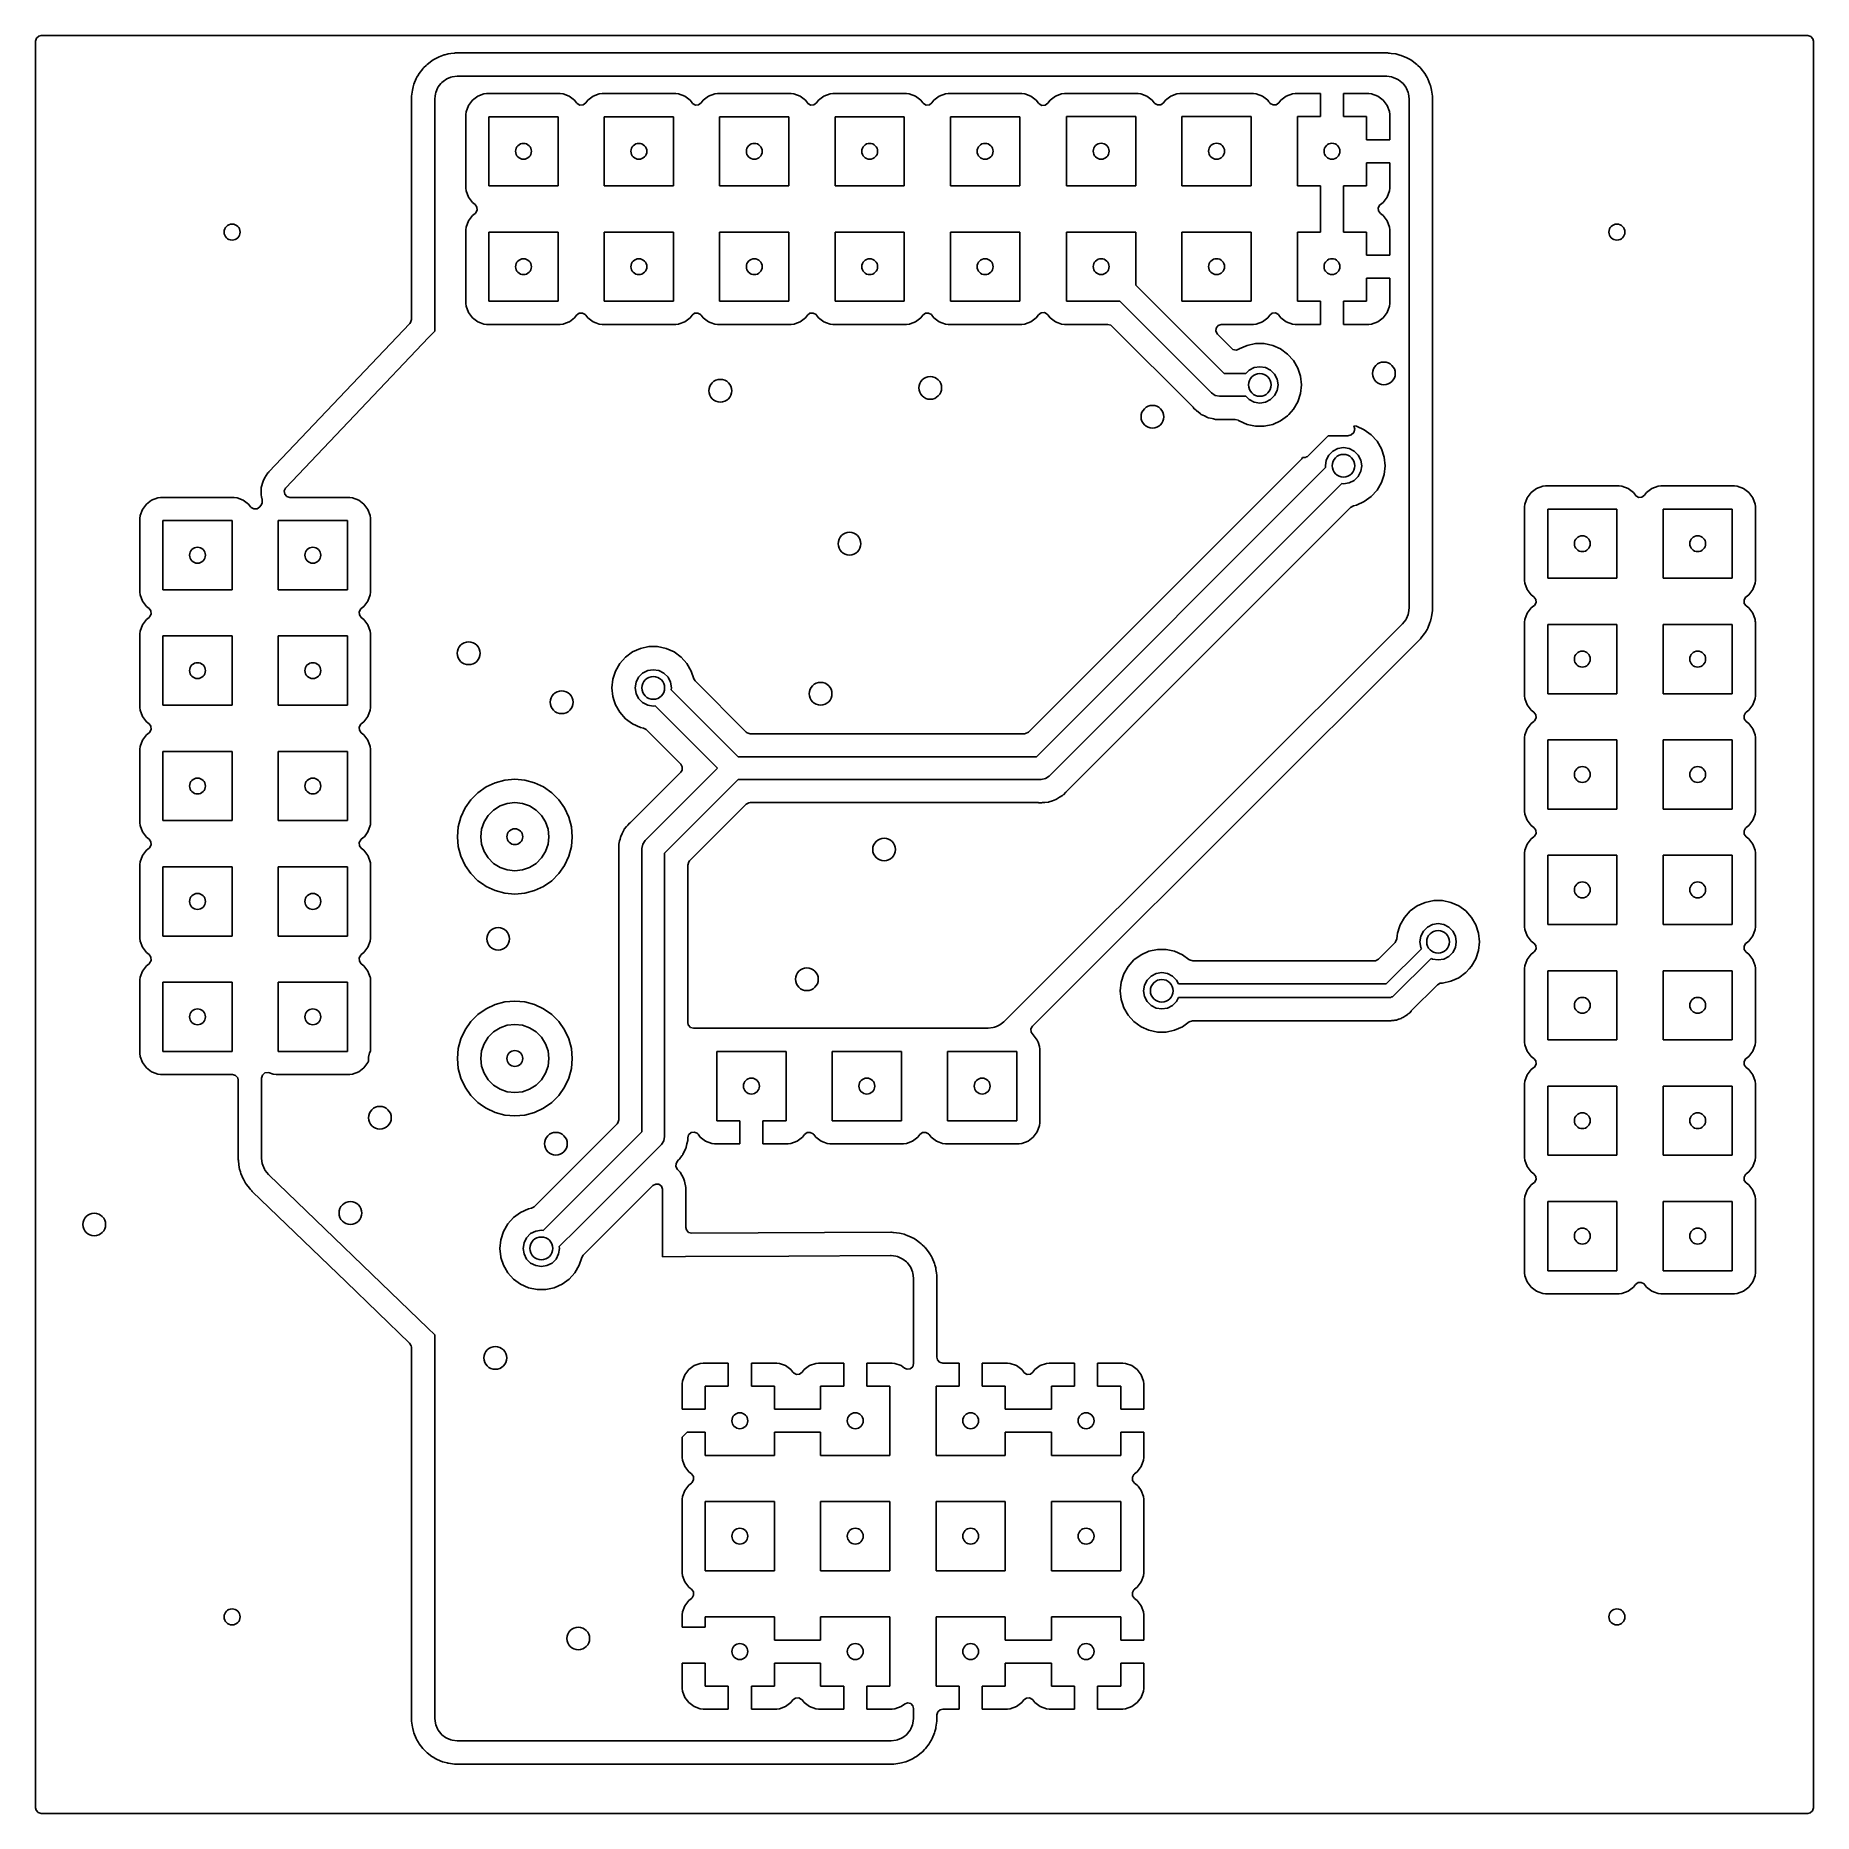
# Model space of a CAD drawing. Extents: x 4.75 to 6.29, y -4.5 to -2.96.
import ezdxf

# ---------------------------------------------------------------- set-up
doc = ezdxf.new("R2010")
doc.units = 0
doc.header["$MEASUREMENT"] = 0
doc.layers.add('BLACK', color=7, linetype='CONTINUOUS')

msp = doc.modelspace()

# ---------------------------------------------------------------- linework, layer by layer
at = {"layer": 'BLACK', "linetype": 'CONTINUOUS'}
for p, q in [((4.7549, -2.95954), (4.75701, -2.95771)), ((4.75701, -2.95771), (4.75907, -2.95726)), ((4.75907, -2.95726), (6.28974, -2.95726)), ((6.28974, -2.95726), (6.29243, -2.95805)), ((4.75411, -2.96222), (4.7549, -2.95954)), ((4.75411, -3.83947), (4.75411, -2.96222)), ((5.11165, -2.97319), (5.11065, -2.97339)), ((5.11194, -2.97313), (5.11165, -2.97319)), ((5.11392, -2.97287), (5.11194, -2.97313)), ((5.11194, -2.97313), (5.11194, -2.97313)), ((5.11194, -2.97313), (5.11194, -2.97313)), ((5.11194, -2.97313), (5.11194, -2.97313)), ((5.11722, -2.97243), (5.11392, -2.97287)), ((5.11787, -2.97237), (5.11722, -2.97243)), ((5.11837, -2.97234), (5.11787, -2.97237)), ((5.11886, -2.97231), (5.11837, -2.97234)), ((5.11952, -2.97228), (5.11886, -2.97231)), ((5.29778, -2.9723), (5.11952, -2.97228)), ((5.11952, -2.97228), (5.11952, -2.97228)), ((5.9249, -2.97234), (5.29777, -2.9723)), ((5.29777, -2.9723), (5.29778, -2.9723)), ((5.92556, -2.97236), (5.9249, -2.97234)), ((5.92654, -2.97243), (5.92556, -2.97236)), ((5.9272, -2.97249), (5.92654, -2.97243)), ((5.9288, -2.9727), (5.9272, -2.97249)), ((5.93247, -2.97319), (5.9288, -2.9727)), ((5.93273, -2.97324), (5.93247, -2.97319)), ((5.93247, -2.97319), (5.93247, -2.97319)), ((5.93377, -2.97344), (5.93273, -2.97324)), ((6.29243, -2.95805), (6.29426, -2.96016)), ((6.29426, -2.96016), (6.2947, -2.96222)), ((6.2947, -2.96222), (6.2947, -4.49289)), ((5.08973, -2.98595), (5.08659, -2.99004)), ((5.09008, -2.98555), (5.08973, -2.98595)), ((5.09061, -2.98496), (5.09008, -2.98555)), ((5.09246, -2.9831), (5.09061, -2.98495)), ((5.09061, -2.98495), (5.09061, -2.98496)), ((5.09345, -2.98223), (5.09246, -2.9831)), ((5.09754, -2.97909), (5.09345, -2.98223)), ((5.09864, -2.97836), (5.09754, -2.97909)), ((5.10041, -2.97734), (5.09864, -2.97836)), ((5.09864, -2.97836), (5.09864, -2.97836)), ((5.09864, -2.97836), (5.09864, -2.97836)), ((5.10091, -2.97705), (5.10041, -2.97734)), ((5.1021, -2.97646), (5.10091, -2.97705)), ((5.10091, -2.97705), (5.10091, -2.97705)), ((5.10091, -2.97705), (5.10091, -2.97705)), ((5.10397, -2.97569), (5.1021, -2.97646)), ((5.1021, -2.97646), (5.1021, -2.97646)), ((5.10686, -2.97449), (5.10397, -2.97569)), ((5.10812, -2.97406), (5.10686, -2.97449)), ((5.10686, -2.97449), (5.10686, -2.97449)), ((5.10686, -2.97449), (5.10686, -2.97449)), ((5.10887, -2.97386), (5.10812, -2.97406)), ((5.11065, -2.97339), (5.10887, -2.97386)), ((5.9363, -2.97412), (5.93377, -2.97344)), ((5.93755, -2.97455), (5.9363, -2.97412)), ((5.9363, -2.97412), (5.9363, -2.97412)), ((5.9363, -2.97412), (5.9363, -2.97412)), ((5.94231, -2.97652), (5.93755, -2.97455)), ((5.93755, -2.97455), (5.93755, -2.97455)), ((5.9435, -2.97711), (5.94231, -2.97652)), ((5.94231, -2.97652), (5.94231, -2.97652)), ((5.94463, -2.97776), (5.9435, -2.97711)), ((5.9435, -2.97711), (5.9435, -2.97711)), ((5.94577, -2.97842), (5.94463, -2.97776)), ((5.94687, -2.97915), (5.94577, -2.97842)), ((5.95096, -2.98229), (5.94687, -2.97915)), ((5.94687, -2.97915), (5.94687, -2.97915)), ((5.94687, -2.97915), (5.94687, -2.97915)), ((5.95164, -2.98288), (5.95096, -2.98229)), ((5.95096, -2.98229), (5.95096, -2.98229)), ((5.95096, -2.98229), (5.95096, -2.98229)), ((5.95195, -2.98316), (5.95164, -2.98288)), ((5.95381, -2.98501), (5.95195, -2.98316)), ((5.95381, -2.98502), (5.95381, -2.98501)), ((5.95468, -2.98601), (5.95381, -2.98502)), ((5.95782, -2.9901), (5.95468, -2.98601)), ((5.08089, -3.00314), (5.08063, -3.00444)), ((5.08124, -3.00181), (5.08089, -3.00314)), ((5.08089, -3.00314), (5.08089, -3.00314)), ((5.08156, -3.00062), (5.08124, -3.00181)), ((5.08199, -2.99936), (5.08156, -3.00061)), ((5.08156, -3.00061), (5.08156, -3.00062)), ((5.08396, -2.9946), (5.08199, -2.99936)), ((5.08455, -2.99341), (5.08396, -2.9946)), ((5.08582, -2.9912), (5.08455, -2.99341)), ((5.08586, -2.99114), (5.08582, -2.9912)), ((5.08659, -2.99004), (5.08586, -2.99114)), ((5.08586, -2.99114), (5.08586, -2.99114)), ((5.08586, -2.99114), (5.08586, -2.99114)), ((5.08659, -2.99004), (5.08659, -2.99004)), ((5.10092, -3.00649), (5.10239, -3.00295)), ((5.10239, -3.00295), (5.10303, -3.00182)), ((5.10303, -3.00182), (5.10537, -2.99878)), ((5.10537, -2.99878), (5.10628, -2.99787)), ((5.10628, -2.99787), (5.10848, -2.99618)), ((5.10848, -2.99618), (5.10933, -2.99553)), ((5.10933, -2.99553), (5.11045, -2.99489)), ((5.11045, -2.99489), (5.11399, -2.99342)), ((5.11399, -2.99342), (5.11524, -2.99309)), ((5.11524, -2.99309), (5.11953, -2.99252)), ((5.11953, -2.99252), (5.11985, -2.9925)), ((5.11985, -2.9925), (5.29777, -2.99251)), ((5.29777, -2.99251), (5.65803, -2.99254)), ((5.65803, -2.99254), (5.92456, -2.99256)), ((5.92456, -2.99256), (5.92489, -2.99258)), ((5.92489, -2.99258), (5.92917, -2.99314)), ((5.92917, -2.99314), (5.93042, -2.99348)), ((5.93042, -2.99348), (5.93396, -2.99495)), ((5.93396, -2.99495), (5.93509, -2.99559)), ((5.93509, -2.99559), (5.93813, -2.99793)), ((5.93813, -2.99793), (5.93904, -2.99884)), ((5.93904, -2.99884), (5.94137, -3.00188)), ((5.94137, -3.00188), (5.94202, -3.003)), ((5.94202, -3.003), (5.94349, -3.00654)), ((5.95851, -2.99114), (5.95782, -2.9901)), ((5.95855, -2.9912), (5.95851, -2.99114)), ((5.95917, -2.99227), (5.95855, -2.9912)), ((5.95986, -2.99347), (5.95917, -2.99227)), ((5.96045, -2.99466), (5.95986, -2.99347)), ((5.95986, -2.99347), (5.95986, -2.99347)), ((5.95986, -2.99347), (5.95986, -2.99347)), ((5.96242, -2.99942), (5.96045, -2.99466)), ((5.96285, -3.00067), (5.96242, -2.99942)), ((5.96352, -3.0032), (5.96285, -3.00067)), ((5.96378, -3.0045), (5.96352, -3.0032)), ((5.07981, -3.01136), (5.07978, -3.01202)), ((5.07978, -3.01202), (5.07978, -3.20329)), ((5.07987, -3.01037), (5.07981, -3.01136)), ((5.07993, -3.00971), (5.07987, -3.01037)), ((5.08063, -3.00444), (5.07993, -3.00971)), ((5.1, -3.01235), (5.10002, -3.01202)), ((5.1, -3.18947), (5.1, -3.01235)), ((5.10002, -3.01202), (5.10032, -3.00975)), ((5.10032, -3.00975), (5.10059, -3.00774)), ((5.10059, -3.00774), (5.10092, -3.00649)), ((5.12916, -3.01787), (5.12715, -3.02326)), ((5.13261, -3.01326), (5.12916, -3.01787)), ((5.12916, -3.01787), (5.12916, -3.01787)), ((5.13722, -3.00981), (5.13261, -3.01326)), ((5.14261, -3.0078), (5.13722, -3.00981)), ((5.13722, -3.00981), (5.13722, -3.00981)), ((5.14499, -3.00754), (5.14261, -3.0078)), ((5.14261, -3.0078), (5.14261, -3.0078)), ((5.20882, -3.00754), (5.14499, -3.00754)), ((5.14499, -3.00754), (5.14499, -3.00754)), ((5.21121, -3.0078), (5.20882, -3.00754)), ((5.20882, -3.00754), (5.20882, -3.00754)), ((5.2166, -3.00981), (5.21121, -3.0078)), ((5.21121, -3.0078), (5.21121, -3.0078)), ((5.22121, -3.01326), (5.2166, -3.00981)), ((5.2166, -3.00981), (5.2166, -3.00981)), ((5.22294, -3.01556), (5.22121, -3.01326)), ((5.2234, -3.0161), (5.22294, -3.01556)), ((5.22585, -3.01744), (5.2234, -3.0161)), ((5.22864, -3.01724), (5.22585, -3.01744)), ((5.23088, -3.01556), (5.22864, -3.01724)), ((5.23261, -3.01326), (5.23088, -3.01556)), ((5.23722, -3.00981), (5.23261, -3.01326)), ((5.24261, -3.0078), (5.23722, -3.00981)), ((5.23722, -3.00981), (5.23722, -3.00981)), ((5.24499, -3.00754), (5.24261, -3.0078)), ((5.24261, -3.0078), (5.24261, -3.0078)), ((5.30882, -3.00754), (5.24499, -3.00754)), ((5.24499, -3.00754), (5.24499, -3.00754)), ((5.31121, -3.0078), (5.30882, -3.00754)), ((5.30882, -3.00754), (5.30882, -3.00754)), ((5.3166, -3.00981), (5.31121, -3.0078)), ((5.31121, -3.0078), (5.31121, -3.0078)), ((5.32121, -3.01326), (5.3166, -3.00981)), ((5.3166, -3.00981), (5.3166, -3.00981)), ((5.32294, -3.01556), (5.32121, -3.01326)), ((5.3234, -3.0161), (5.32294, -3.01556)), ((5.32585, -3.01744), (5.3234, -3.0161)), ((5.32864, -3.01724), (5.32585, -3.01744)), ((5.33088, -3.01556), (5.32864, -3.01724)), ((5.33261, -3.01326), (5.33088, -3.01556)), ((5.33722, -3.00981), (5.33261, -3.01326)), ((5.34261, -3.0078), (5.33722, -3.00981)), ((5.33722, -3.00981), (5.33722, -3.00981)), ((5.34499, -3.00754), (5.34261, -3.0078)), ((5.34261, -3.0078), (5.34261, -3.0078)), ((5.40882, -3.00754), (5.34499, -3.00754)), ((5.34499, -3.00754), (5.34499, -3.00754)), ((5.41121, -3.0078), (5.40882, -3.00754)), ((5.40882, -3.00754), (5.40882, -3.00754)), ((5.4166, -3.00981), (5.41121, -3.0078)), ((5.41121, -3.0078), (5.41121, -3.0078)), ((5.42121, -3.01326), (5.4166, -3.00981)), ((5.4166, -3.00981), (5.4166, -3.00981)), ((5.42294, -3.01556), (5.42121, -3.01326)), ((5.4234, -3.0161), (5.42294, -3.01556)), ((5.42585, -3.01744), (5.4234, -3.0161)), ((5.42864, -3.01724), (5.42585, -3.01744)), ((5.43088, -3.01556), (5.42864, -3.01724)), ((5.43261, -3.01326), (5.43088, -3.01556)), ((5.43722, -3.00981), (5.43261, -3.01326)), ((5.44261, -3.0078), (5.43722, -3.00981)), ((5.43722, -3.00981), (5.43722, -3.00981)), ((5.44499, -3.00754), (5.44261, -3.0078)), ((5.44261, -3.0078), (5.44261, -3.0078)), ((5.50882, -3.00754), (5.44499, -3.00754)), ((5.44499, -3.00754), (5.44499, -3.00754)), ((5.51121, -3.0078), (5.50882, -3.00754)), ((5.50882, -3.00754), (5.50882, -3.00754)), ((5.5166, -3.00981), (5.51121, -3.0078)), ((5.51121, -3.0078), (5.51121, -3.0078)), ((5.52121, -3.01326), (5.5166, -3.00981)), ((5.5166, -3.00981), (5.5166, -3.00981)), ((5.52294, -3.01556), (5.52121, -3.01326)), ((5.5234, -3.0161), (5.52294, -3.01556)), ((5.52585, -3.01744), (5.5234, -3.0161)), ((5.52864, -3.01724), (5.52585, -3.01744)), ((5.53088, -3.01556), (5.52864, -3.01724)), ((5.53261, -3.01326), (5.53088, -3.01556)), ((5.53722, -3.00981), (5.53261, -3.01326)), ((5.54261, -3.0078), (5.53722, -3.00981)), ((5.53722, -3.00981), (5.53722, -3.00981)), ((5.54499, -3.00754), (5.54261, -3.0078)), ((5.54261, -3.0078), (5.54261, -3.0078)), ((5.60882, -3.00754), (5.54499, -3.00754)), ((5.54499, -3.00754), (5.54499, -3.00754)), ((5.61121, -3.0078), (5.60882, -3.00754)), ((5.60882, -3.00754), (5.60882, -3.00754)), ((5.6166, -3.00981), (5.61121, -3.0078)), ((5.61121, -3.0078), (5.61121, -3.0078)), ((5.62121, -3.01326), (5.6166, -3.00981)), ((5.6166, -3.00981), (5.6166, -3.00981)), ((5.62321, -3.01593), (5.62121, -3.01326)), ((5.62367, -3.01646), (5.62321, -3.01593)), ((5.62613, -3.0178), (5.62367, -3.01646)), ((5.62892, -3.0176), (5.62613, -3.0178)), ((5.63115, -3.01593), (5.62892, -3.0176)), ((5.6332, -3.0132), (5.63115, -3.01593)), ((5.63781, -3.00975), (5.6332, -3.0132)), ((5.6432, -3.00774), (5.63781, -3.00975)), ((5.63781, -3.00975), (5.63781, -3.00975)), ((5.64558, -3.00748), (5.6432, -3.00774)), ((5.6432, -3.00774), (5.6432, -3.00774)), ((5.64559, -3.00748), (5.64558, -3.00748)), ((5.70941, -3.00748), (5.64559, -3.00748)), ((5.70942, -3.00748), (5.70941, -3.00748)), ((5.7118, -3.00774), (5.70942, -3.00748)), ((5.71719, -3.00975), (5.7118, -3.00774)), ((5.7118, -3.00774), (5.7118, -3.00774)), ((5.7218, -3.0132), (5.71719, -3.00975)), ((5.71719, -3.00975), (5.71719, -3.00975)), ((5.72353, -3.01551), (5.7218, -3.0132)), ((5.72399, -3.01604), (5.72353, -3.01551)), ((5.72645, -3.01738), (5.72399, -3.01604)), ((5.72923, -3.01718), (5.72645, -3.01738)), ((5.73147, -3.01551), (5.72923, -3.01718)), ((5.7332, -3.0132), (5.73147, -3.01551)), ((5.73781, -3.00975), (5.7332, -3.0132)), ((5.7432, -3.00774), (5.73781, -3.00975)), ((5.73781, -3.00975), (5.73781, -3.00975)), ((5.74558, -3.00748), (5.7432, -3.00774)), ((5.7432, -3.00774), (5.7432, -3.00774)), ((5.74559, -3.00748), (5.74558, -3.00748)), ((5.80941, -3.00748), (5.74559, -3.00748)), ((5.80942, -3.00748), (5.80941, -3.00748)), ((5.8118, -3.00774), (5.80942, -3.00748)), ((5.81719, -3.00975), (5.8118, -3.00774)), ((5.8118, -3.00774), (5.8118, -3.00774)), ((5.8218, -3.0132), (5.81719, -3.00975)), ((5.81719, -3.00975), (5.81719, -3.00975)), ((5.82287, -3.01462), (5.8218, -3.0132)), ((5.8218, -3.0132), (5.8218, -3.0132)), ((5.8218, -3.0132), (5.8218, -3.0132)), ((5.82354, -3.01552), (5.82287, -3.01462)), ((5.824, -3.01606), (5.82354, -3.01552)), ((5.82646, -3.0174), (5.824, -3.01606)), ((5.82925, -3.0172), (5.82646, -3.0174)), ((5.83148, -3.01552), (5.82925, -3.0172)), ((5.83321, -3.01321), (5.83148, -3.01552)), ((5.83782, -3.00977), (5.83321, -3.01321)), ((5.8432, -3.00776), (5.83782, -3.00977)), ((5.83782, -3.00977), (5.83782, -3.00977)), ((5.84559, -3.0075), (5.8432, -3.00776)), ((5.8675, -3.0075), (5.84559, -3.0075)), ((5.8675, -3.0275), (5.8675, -3.0075)), ((5.90941, -3.0075), (5.8875, -3.0075)), ((5.8875, -3.0075), (5.8875, -3.0275)), ((5.91179, -3.00776), (5.90941, -3.0075)), ((5.91718, -3.00977), (5.91179, -3.00776)), ((5.92179, -3.01321), (5.91718, -3.00977)), ((5.92523, -3.01782), (5.92179, -3.01321)), ((5.92724, -3.0232), (5.92523, -3.01782)), ((5.92523, -3.01782), (5.92523, -3.01782)), ((5.94349, -3.00654), (5.94382, -3.0078)), ((5.94382, -3.0078), (5.94439, -3.01208)), ((5.94439, -3.01208), (5.94441, -3.01241)), ((5.94441, -3.01241), (5.94441, -3.45293)), ((5.96447, -3.00977), (5.96378, -3.0045)), ((5.96378, -3.0045), (5.96378, -3.0045)), ((5.96454, -3.01043), (5.96447, -3.00977)), ((5.9646, -3.01141), (5.96454, -3.01043)), ((5.96463, -3.01207), (5.9646, -3.01141)), ((5.96463, -3.45326), (5.96463, -3.01207)), ((5.12715, -3.02326), (5.12689, -3.02564)), ((5.12689, -3.02564), (5.12689, -3.08947)), ((5.12715, -3.02326), (5.12715, -3.02326)), ((5.14691, -3.08756), (5.14691, -3.02756)), ((5.14691, -3.02756), (5.20691, -3.02756)), ((5.20691, -3.02756), (5.20691, -3.08756)), ((5.24691, -3.08756), (5.24691, -3.02756)), ((5.24691, -3.02756), (5.30691, -3.02756)), ((5.30691, -3.02756), (5.30691, -3.08756)), ((5.34691, -3.08756), (5.34691, -3.02756)), ((5.34691, -3.02756), (5.40691, -3.02756)), ((5.40691, -3.02756), (5.40691, -3.08756)), ((5.44691, -3.08756), (5.44691, -3.02756)), ((5.44691, -3.02756), (5.50691, -3.02756)), ((5.50691, -3.02756), (5.50691, -3.08756)), ((5.54691, -3.08756), (5.54691, -3.02756)), ((5.54691, -3.02756), (5.60691, -3.02756)), ((5.60691, -3.02756), (5.60691, -3.08756)), ((5.6475, -3.0875), (5.6475, -3.0275)), ((5.6475, -3.0275), (5.7075, -3.0275)), ((5.7075, -3.0275), (5.7075, -3.0875)), ((5.7475, -3.0875), (5.7475, -3.0275)), ((5.7475, -3.0275), (5.8075, -3.0275)), ((5.8075, -3.0275), (5.8075, -3.0875)), ((5.8475, -3.0875), (5.8475, -3.0275)), ((5.8475, -3.0275), (5.8675, -3.0275)), ((5.8875, -3.0275), (5.9075, -3.0275)), ((5.9075, -3.0275), (5.9075, -3.0475)), ((5.9275, -3.02559), (5.92724, -3.0232)), ((5.9275, -3.0475), (5.9275, -3.02559)), ((5.9275, -3.02559), (5.9275, -3.02559)), ((5.9075, -3.0475), (5.9275, -3.0475)), ((5.9275, -3.0675), (5.9075, -3.0675)), ((5.9075, -3.0675), (5.9075, -3.0875)), ((5.9275, -3.08941), (5.9275, -3.0675)), ((5.12689, -3.08947), (5.12715, -3.09186)), ((5.12715, -3.09186), (5.12715, -3.09186)), ((5.12715, -3.09186), (5.12916, -3.09725)), ((5.20691, -3.08756), (5.14691, -3.08756)), ((5.30691, -3.08756), (5.24691, -3.08756)), ((5.40691, -3.08756), (5.34691, -3.08756)), ((5.50691, -3.08756), (5.44691, -3.08756)), ((5.60691, -3.08756), (5.54691, -3.08756)), ((5.7075, -3.0875), (5.6475, -3.0875)), ((5.8075, -3.0875), (5.7475, -3.0875)), ((5.8675, -3.0875), (5.8475, -3.0875)), ((5.8675, -3.1275), (5.8675, -3.0875)), ((5.9075, -3.0875), (5.8875, -3.0875)), ((5.8875, -3.0875), (5.8875, -3.1275)), ((5.92523, -3.09718), (5.92724, -3.09179)), ((5.92724, -3.09179), (5.9275, -3.08941)), ((5.9275, -3.08941), (5.9275, -3.08941)), ((5.12916, -3.09725), (5.12916, -3.09725)), ((5.12916, -3.09725), (5.13261, -3.10186)), ((5.13261, -3.10186), (5.13492, -3.10359)), ((5.13492, -3.11153), (5.13261, -3.11326)), ((5.13492, -3.10359), (5.13659, -3.10583)), ((5.13545, -3.11107), (5.13492, -3.11153)), ((5.13679, -3.10861), (5.13545, -3.11107)), ((5.13659, -3.10583), (5.13679, -3.10861)), ((5.91759, -3.10645), (5.91893, -3.10399)), ((5.91779, -3.10923), (5.91759, -3.10645)), ((5.91946, -3.11147), (5.91779, -3.10923)), ((5.91893, -3.10399), (5.91946, -3.10353)), ((5.91946, -3.10353), (5.92179, -3.10179)), ((5.92179, -3.11321), (5.91946, -3.11147)), ((5.92179, -3.10179), (5.92523, -3.09718)), ((5.92523, -3.09718), (5.92523, -3.09718)), ((5.12715, -3.12326), (5.12689, -3.12564)), ((5.12689, -3.12564), (5.12689, -3.18947)), ((5.12916, -3.11787), (5.12715, -3.12326)), ((5.12715, -3.12326), (5.12715, -3.12326)), ((5.13261, -3.11326), (5.12916, -3.11787)), ((5.12916, -3.11787), (5.12916, -3.11787)), ((5.92523, -3.11782), (5.92179, -3.11321)), ((5.92724, -3.1232), (5.92523, -3.11782)), ((5.92523, -3.11782), (5.92523, -3.11782)), ((5.9275, -3.12559), (5.92724, -3.1232)), ((5.9275, -3.1475), (5.9275, -3.12559)), ((5.9275, -3.12559), (5.9275, -3.12559)), ((5.14691, -3.18756), (5.14691, -3.12756)), ((5.14691, -3.12756), (5.20691, -3.12756)), ((5.20691, -3.12756), (5.20691, -3.18756)), ((5.24691, -3.18756), (5.24691, -3.12756)), ((5.24691, -3.12756), (5.30691, -3.12756)), ((5.30691, -3.12756), (5.30691, -3.18756)), ((5.34691, -3.18756), (5.34691, -3.12756)), ((5.34691, -3.12756), (5.40691, -3.12756)), ((5.40691, -3.12756), (5.40691, -3.18756)), ((5.44691, -3.18756), (5.44691, -3.12756)), ((5.44691, -3.12756), (5.50691, -3.12756)), ((5.50691, -3.12756), (5.50691, -3.18756)), ((5.54691, -3.18756), (5.54691, -3.12756)), ((5.54691, -3.12756), (5.60691, -3.12756)), ((5.60691, -3.12756), (5.60691, -3.18756)), ((5.6475, -3.1875), (5.6475, -3.1275)), ((5.6475, -3.1275), (5.7075, -3.1275)), ((5.7075, -3.1275), (5.7075, -3.17358)), ((5.7475, -3.1875), (5.7475, -3.1275)), ((5.7475, -3.1275), (5.8075, -3.1275)), ((5.8075, -3.1275), (5.8075, -3.1875)), ((5.8475, -3.1875), (5.8475, -3.1275)), ((5.8475, -3.1275), (5.8675, -3.1275)), ((5.8875, -3.1275), (5.9075, -3.1275)), ((5.9075, -3.1275), (5.9075, -3.1475)), ((5.9075, -3.1475), (5.9275, -3.1475)), ((5.7075, -3.17358), (5.78408, -3.25016)), ((5.9275, -3.1675), (5.9075, -3.1675)), ((5.9075, -3.1675), (5.9075, -3.1875)), ((5.9275, -3.18941), (5.9275, -3.1675)), ((5.20691, -3.18756), (5.14691, -3.18756)), ((5.30691, -3.18756), (5.24691, -3.18756)), ((5.40691, -3.18756), (5.34691, -3.18756)), ((5.50691, -3.18756), (5.44691, -3.18756)), ((5.60691, -3.18756), (5.54691, -3.18756)), ((5.69358, -3.1875), (5.6475, -3.1875)), ((5.77304, -3.26696), (5.69358, -3.1875)), ((5.8075, -3.1875), (5.7475, -3.1875)), ((5.8675, -3.1875), (5.8475, -3.1875)), ((5.8675, -3.2075), (5.8675, -3.1875)), ((5.9075, -3.1875), (5.8875, -3.1875)), ((5.8875, -3.1875), (5.8875, -3.2075)), ((5.07978, -3.20329), (5.079, -3.20597)), ((5.1, -3.21334), (5.1, -3.18947)), ((5.12689, -3.18947), (5.12715, -3.19186)), ((5.12715, -3.19186), (5.12715, -3.19186)), ((5.12715, -3.19186), (5.12916, -3.19725)), ((5.12916, -3.19725), (5.12916, -3.19725)), ((5.12916, -3.19725), (5.13261, -3.20186)), ((5.13261, -3.20186), (5.13722, -3.20531)), ((5.21668, -3.20525), (5.22121, -3.20186)), ((5.22121, -3.20186), (5.22294, -3.19955)), ((5.22294, -3.19955), (5.22518, -3.19788)), ((5.22518, -3.19788), (5.22796, -3.19768)), ((5.22796, -3.19768), (5.23042, -3.19902)), ((5.23042, -3.19902), (5.23088, -3.19955)), ((5.23088, -3.19955), (5.23261, -3.20186)), ((5.23261, -3.20186), (5.23722, -3.20531)), ((5.31668, -3.20525), (5.32121, -3.20186)), ((5.32121, -3.20186), (5.32294, -3.19955)), ((5.32294, -3.19955), (5.32518, -3.19788)), ((5.32518, -3.19788), (5.32796, -3.19768)), ((5.32796, -3.19768), (5.33042, -3.19902)), ((5.33042, -3.19902), (5.33088, -3.19955)), ((5.33088, -3.19955), (5.33261, -3.20186)), ((5.33261, -3.20186), (5.33722, -3.20531)), ((5.41668, -3.20525), (5.42121, -3.20186)), ((5.42121, -3.20186), (5.42294, -3.19955)), ((5.42294, -3.19955), (5.42518, -3.19788)), ((5.42518, -3.19788), (5.42796, -3.19768)), ((5.42796, -3.19768), (5.43042, -3.19902)), ((5.43042, -3.19902), (5.43088, -3.19955)), ((5.43088, -3.19955), (5.43261, -3.20186)), ((5.43261, -3.20186), (5.43722, -3.20531)), ((5.51668, -3.20525), (5.52121, -3.20186)), ((5.52121, -3.20186), (5.52294, -3.19955)), ((5.52294, -3.19955), (5.52518, -3.19788)), ((5.52518, -3.19788), (5.52796, -3.19768)), ((5.52796, -3.19768), (5.53042, -3.19902)), ((5.53042, -3.19902), (5.53088, -3.19955)), ((5.53088, -3.19955), (5.53261, -3.20186)), ((5.53261, -3.20186), (5.53722, -3.20531)), ((5.61668, -3.20525), (5.62121, -3.20186)), ((5.62121, -3.20186), (5.62127, -3.20179)), ((5.62127, -3.20179), (5.62326, -3.19913)), ((5.62326, -3.19913), (5.62549, -3.19745)), ((5.62549, -3.19745), (5.62828, -3.19725)), ((5.62828, -3.19725), (5.63073, -3.19859)), ((5.63073, -3.19859), (5.6312, -3.19913)), ((5.6312, -3.19913), (5.6332, -3.2018)), ((5.6332, -3.2018), (5.63781, -3.20525)), ((5.81722, -3.20523), (5.8218, -3.2018)), ((5.8218, -3.2018), (5.82354, -3.19948)), ((5.82354, -3.19948), (5.82578, -3.1978)), ((5.82578, -3.1978), (5.82857, -3.1976)), ((5.82857, -3.1976), (5.83102, -3.19894)), ((5.83102, -3.19894), (5.83148, -3.19948)), ((5.83148, -3.19948), (5.83321, -3.20179)), ((5.83321, -3.20179), (5.83782, -3.20523)), ((5.91718, -3.20523), (5.92179, -3.20179)), ((5.92179, -3.20179), (5.92523, -3.19718)), ((5.92523, -3.19718), (5.92724, -3.19179)), ((5.92523, -3.19718), (5.92523, -3.19718)), ((5.92724, -3.19179), (5.9275, -3.18941)), ((5.9275, -3.18941), (5.9275, -3.18941)), ((5.07842, -3.20671), (4.95613, -3.33541)), ((5.03607, -3.28063), (5.09459, -3.21904)), ((5.079, -3.20597), (5.07842, -3.20671)), ((5.09459, -3.21904), (5.1, -3.21334)), ((5.09459, -3.21904), (5.09459, -3.21904)), ((5.13722, -3.20531), (5.13722, -3.20531)), ((5.13722, -3.20531), (5.13722, -3.20531)), ((5.13722, -3.20531), (5.13954, -3.20618)), ((5.13954, -3.20618), (5.14261, -3.20732)), ((5.14261, -3.20732), (5.14261, -3.20732)), ((5.14261, -3.20732), (5.14499, -3.20758)), ((5.14499, -3.20758), (5.14499, -3.20758)), ((5.14499, -3.20758), (5.14499, -3.20758)), ((5.14499, -3.20758), (5.14499, -3.20758)), ((5.14499, -3.20758), (5.20882, -3.20758)), ((5.20882, -3.20758), (5.21121, -3.20732)), ((5.20882, -3.20758), (5.20882, -3.20758)), ((5.20882, -3.20758), (5.20882, -3.20758)), ((5.20882, -3.20758), (5.20882, -3.20758)), ((5.21121, -3.20732), (5.21137, -3.20726)), ((5.21121, -3.20732), (5.21121, -3.20732)), ((5.21121, -3.20732), (5.21121, -3.20732)), ((5.21137, -3.20726), (5.21195, -3.20705)), ((5.21195, -3.20705), (5.2166, -3.20531)), ((5.2166, -3.20531), (5.21668, -3.20525)), ((5.23722, -3.20531), (5.23722, -3.20531)), ((5.23722, -3.20531), (5.23722, -3.20531)), ((5.23722, -3.20531), (5.23954, -3.20618)), ((5.23954, -3.20618), (5.24261, -3.20732)), ((5.24261, -3.20732), (5.24261, -3.20732)), ((5.24261, -3.20732), (5.24499, -3.20758)), ((5.24499, -3.20758), (5.24499, -3.20758)), ((5.24499, -3.20758), (5.24499, -3.20758)), ((5.24499, -3.20758), (5.24499, -3.20758)), ((5.24499, -3.20758), (5.30882, -3.20758)), ((5.30882, -3.20758), (5.31121, -3.20732)), ((5.30882, -3.20758), (5.30882, -3.20758)), ((5.30882, -3.20758), (5.30882, -3.20758)), ((5.30882, -3.20758), (5.30882, -3.20758)), ((5.31121, -3.20732), (5.31137, -3.20726)), ((5.31121, -3.20732), (5.31121, -3.20732)), ((5.31121, -3.20732), (5.31121, -3.20732)), ((5.31137, -3.20726), (5.31195, -3.20705)), ((5.31195, -3.20705), (5.3166, -3.20531)), ((5.3166, -3.20531), (5.31668, -3.20525)), ((5.33722, -3.20531), (5.33722, -3.20531)), ((5.33722, -3.20531), (5.33722, -3.20531)), ((5.33722, -3.20531), (5.33954, -3.20618)), ((5.33954, -3.20618), (5.34261, -3.20732)), ((5.34261, -3.20732), (5.34261, -3.20732)), ((5.34261, -3.20732), (5.34499, -3.20758)), ((5.34499, -3.20758), (5.34499, -3.20758)), ((5.34499, -3.20758), (5.34499, -3.20758)), ((5.34499, -3.20758), (5.34499, -3.20758)), ((5.34499, -3.20758), (5.40882, -3.20758)), ((5.40882, -3.20758), (5.41121, -3.20732)), ((5.40882, -3.20758), (5.40882, -3.20758)), ((5.40882, -3.20758), (5.40882, -3.20758)), ((5.40882, -3.20758), (5.40882, -3.20758)), ((5.41121, -3.20732), (5.41137, -3.20726)), ((5.41121, -3.20732), (5.41121, -3.20732)), ((5.41121, -3.20732), (5.41121, -3.20732)), ((5.41137, -3.20726), (5.41195, -3.20705)), ((5.41195, -3.20705), (5.4166, -3.20531)), ((5.4166, -3.20531), (5.41668, -3.20525)), ((5.43722, -3.20531), (5.43722, -3.20531)), ((5.43722, -3.20531), (5.43722, -3.20531)), ((5.43722, -3.20531), (5.43954, -3.20618)), ((5.43954, -3.20618), (5.44261, -3.20732)), ((5.44261, -3.20732), (5.44261, -3.20732)), ((5.44261, -3.20732), (5.44499, -3.20758)), ((5.44499, -3.20758), (5.44499, -3.20758)), ((5.44499, -3.20758), (5.44499, -3.20758)), ((5.44499, -3.20758), (5.44499, -3.20758)), ((5.44499, -3.20758), (5.50882, -3.20758)), ((5.50882, -3.20758), (5.51121, -3.20732)), ((5.50882, -3.20758), (5.50882, -3.20758)), ((5.50882, -3.20758), (5.50882, -3.20758)), ((5.50882, -3.20758), (5.50882, -3.20758)), ((5.51121, -3.20732), (5.51137, -3.20726)), ((5.51121, -3.20732), (5.51121, -3.20732)), ((5.51121, -3.20732), (5.51121, -3.20732)), ((5.51137, -3.20726), (5.51195, -3.20705)), ((5.51195, -3.20705), (5.5166, -3.20531)), ((5.5166, -3.20531), (5.51668, -3.20525)), ((5.53722, -3.20531), (5.53722, -3.20531)), ((5.53722, -3.20531), (5.53722, -3.20531)), ((5.53722, -3.20531), (5.53954, -3.20618)), ((5.53954, -3.20618), (5.54261, -3.20732)), ((5.54261, -3.20732), (5.54261, -3.20732)), ((5.54261, -3.20732), (5.54499, -3.20758)), ((5.54499, -3.20758), (5.54499, -3.20758)), ((5.54499, -3.20758), (5.54499, -3.20758)), ((5.54499, -3.20758), (5.54499, -3.20758)), ((5.54499, -3.20758), (5.60882, -3.20758)), ((5.60882, -3.20758), (5.61121, -3.20732)), ((5.60882, -3.20758), (5.60882, -3.20758)), ((5.60882, -3.20758), (5.60882, -3.20758)), ((5.60882, -3.20758), (5.60882, -3.20758)), ((5.61121, -3.20732), (5.61137, -3.20726)), ((5.61121, -3.20732), (5.61121, -3.20732)), ((5.61121, -3.20732), (5.61121, -3.20732)), ((5.61137, -3.20726), (5.61195, -3.20705)), ((5.61195, -3.20705), (5.6166, -3.20531)), ((5.6166, -3.20531), (5.61668, -3.20525)), ((5.63781, -3.20525), (5.63781, -3.20525)), ((5.63781, -3.20525), (5.63781, -3.20525)), ((5.63781, -3.20525), (5.64013, -3.20612)), ((5.64013, -3.20612), (5.6432, -3.20726)), ((5.6432, -3.20726), (5.6432, -3.20726)), ((5.6432, -3.20726), (5.64558, -3.20752)), ((5.64558, -3.20752), (5.64558, -3.20752)), ((5.64558, -3.20752), (5.64559, -3.20752)), ((5.64559, -3.20752), (5.68323, -3.20752)), ((5.68323, -3.20752), (5.68592, -3.20831)), ((5.68592, -3.20831), (5.68674, -3.20897)), ((5.68674, -3.20897), (5.75709, -3.27932)), ((5.77688, -3.21353), (5.77708, -3.21075)), ((5.77822, -3.21599), (5.77688, -3.21353)), ((5.77708, -3.21075), (5.77875, -3.20851)), ((5.79059, -3.22835), (5.77822, -3.21599)), ((5.77875, -3.20851), (5.78137, -3.20753)), ((5.78137, -3.20753), (5.78173, -3.20752)), ((5.78173, -3.20752), (5.80941, -3.20752)), ((5.80941, -3.20752), (5.80941, -3.20752)), ((5.80941, -3.20752), (5.80942, -3.20752)), ((5.80942, -3.20752), (5.8118, -3.20726)), ((5.80942, -3.20752), (5.80942, -3.20752)), ((5.8118, -3.20726), (5.81719, -3.20525)), ((5.8118, -3.20726), (5.8118, -3.20726)), ((5.8118, -3.20726), (5.8118, -3.20726)), ((5.81719, -3.20525), (5.81722, -3.20523)), ((5.83782, -3.20523), (5.8432, -3.20724)), ((5.8432, -3.20724), (5.84559, -3.2075)), ((5.84559, -3.2075), (5.84559, -3.2075)), ((5.84559, -3.2075), (5.8675, -3.2075)), ((5.8875, -3.2075), (5.90941, -3.2075)), ((5.90941, -3.2075), (5.91179, -3.20724)), ((5.90941, -3.2075), (5.90941, -3.2075)), ((5.91179, -3.20724), (5.91718, -3.20523)), ((5.91718, -3.20523), (5.91718, -3.20523)), ((5.79165, -3.22917), (5.79059, -3.22835)), ((5.79438, -3.2298), (5.79165, -3.22917)), ((5.79677, -3.22895), (5.79438, -3.2298)), ((5.79679, -3.22898), (5.79677, -3.22895)), ((5.797, -3.22886), (5.79679, -3.22898)), ((5.79701, -3.22886), (5.797, -3.22886)), ((5.79702, -3.22885), (5.79701, -3.22886)), ((5.80389, -3.2258), (5.79702, -3.22885)), ((5.81124, -3.22423), (5.80389, -3.2258)), ((5.81876, -3.22423), (5.81124, -3.22423)), ((5.82611, -3.2258), (5.81876, -3.22423)), ((5.83298, -3.22885), (5.82611, -3.2258)), ((5.83907, -3.23327), (5.83298, -3.22885)), ((5.8441, -3.23886), (5.83907, -3.23327)), ((5.78408, -3.25016), (5.79273, -3.25016)), ((5.79273, -3.25016), (5.80285, -3.25016)), ((5.80285, -3.25016), (5.80574, -3.24726)), ((5.80574, -3.24726), (5.81013, -3.24502)), ((5.81013, -3.24502), (5.815, -3.24425)), ((5.815, -3.24425), (5.81987, -3.24502)), ((5.81987, -3.24502), (5.82426, -3.24726)), ((5.82426, -3.24726), (5.82774, -3.25074)), ((5.84786, -3.24537), (5.8441, -3.23886)), ((5.8441, -3.23886), (5.8441, -3.23886)), ((5.8441, -3.23886), (5.8441, -3.23886)), ((5.85018, -3.25252), (5.84786, -3.24537)), ((5.82774, -3.25074), (5.82998, -3.25513)), ((5.82998, -3.26487), (5.82774, -3.26926)), ((5.82998, -3.25513), (5.83075, -3.26)), ((5.83075, -3.26), (5.82998, -3.26487)), ((5.85096, -3.26), (5.85018, -3.25252)), ((5.85018, -3.26748), (5.85096, -3.26)), ((4.97095, -3.34916), (5.03607, -3.28063)), ((5.75709, -3.27932), (5.75756, -3.27987)), ((5.75756, -3.27987), (5.75813, -3.28063)), ((5.75813, -3.28063), (5.75874, -3.28114)), ((5.75874, -3.28114), (5.75972, -3.28197)), ((5.77623, -3.26909), (5.77304, -3.26696)), ((5.78, -3.26984), (5.77623, -3.26909)), ((5.79273, -3.26984), (5.78, -3.26984)), ((5.80285, -3.26984), (5.79273, -3.26984)), ((5.80574, -3.27274), (5.80285, -3.26984)), ((5.81013, -3.27498), (5.80574, -3.27274)), ((5.815, -3.27575), (5.81013, -3.27498)), ((5.81987, -3.27498), (5.815, -3.27575)), ((5.82426, -3.27274), (5.81987, -3.27498)), ((5.82774, -3.26926), (5.82426, -3.27274)), ((5.84009, -3.28559), (5.8441, -3.28114)), ((5.8441, -3.28114), (5.84786, -3.27463)), ((5.8441, -3.28114), (5.8441, -3.28114)), ((5.8441, -3.28114), (5.8441, -3.28114)), ((5.84786, -3.27463), (5.85018, -3.26748)), ((5.75972, -3.28197), (5.75988, -3.28211)), ((5.75988, -3.28211), (5.76011, -3.28235)), ((5.76011, -3.28235), (5.76114, -3.28315)), ((5.76114, -3.28315), (5.76348, -3.28512)), ((5.76348, -3.28512), (5.76348, -3.28512)), ((5.76348, -3.28512), (5.76372, -3.28528)), ((5.76372, -3.28528), (5.76372, -3.28528)), ((5.76372, -3.28528), (5.76397, -3.28544)), ((5.76397, -3.28544), (5.76397, -3.28544)), ((5.76397, -3.28544), (5.76422, -3.28559)), ((5.76422, -3.28559), (5.76422, -3.28559)), ((5.76422, -3.28559), (5.76699, -3.28688)), ((5.76699, -3.28688), (5.76972, -3.28825)), ((5.76972, -3.28825), (5.76972, -3.28825)), ((5.76972, -3.28825), (5.76999, -3.28835)), ((5.76999, -3.28835), (5.76999, -3.28835)), ((5.76999, -3.28835), (5.77027, -3.28845)), ((5.77027, -3.28845), (5.77027, -3.28845)), ((5.77027, -3.28845), (5.77054, -3.28854)), ((5.77054, -3.28854), (5.77354, -3.28916)), ((5.77354, -3.28916), (5.77488, -3.28948)), ((5.77488, -3.28948), (5.77651, -3.28986)), ((5.77651, -3.28986), (5.77651, -3.28986)), ((5.77651, -3.28986), (5.7768, -3.2899)), ((5.7768, -3.2899), (5.7768, -3.2899)), ((5.7768, -3.2899), (5.77709, -3.28993)), ((5.77709, -3.28993), (5.77709, -3.28993)), ((5.77709, -3.28993), (5.77738, -3.28995)), ((5.77738, -3.28995), (5.78044, -3.28986)), ((5.77738, -3.28995), (5.77738, -3.28995)), ((5.78044, -3.28986), (5.78924, -3.28986)), ((5.78924, -3.28986), (5.79364, -3.28986)), ((5.79364, -3.28986), (5.79632, -3.29065)), ((5.79632, -3.29065), (5.79655, -3.29081)), ((5.79655, -3.29081), (5.79702, -3.29115)), ((5.79702, -3.29115), (5.80389, -3.2942)), ((5.80389, -3.2942), (5.81124, -3.29577)), ((5.81124, -3.29577), (5.81876, -3.29577)), ((5.81876, -3.29577), (5.82611, -3.2942)), ((5.82611, -3.2942), (5.83298, -3.29115)), ((5.83298, -3.29115), (5.83907, -3.28673)), ((5.83907, -3.28673), (5.84009, -3.28559)), ((5.89861, -3.2958), (5.8964, -3.29532)), ((5.8964, -3.29532), (5.89717, -3.29819)), ((5.90548, -3.29885), (5.89861, -3.2958)), ((5.87432, -3.30409), (5.85715, -3.32126)), ((5.89126, -3.30409), (5.87432, -3.30409)), ((5.89421, -3.3033), (5.89126, -3.30409)), ((5.89637, -3.30114), (5.89421, -3.3033)), ((5.89717, -3.29819), (5.89637, -3.30114)), ((5.91157, -3.30327), (5.90548, -3.29885)), ((5.9166, -3.30886), (5.91157, -3.30327)), ((5.92036, -3.31537), (5.9166, -3.30886)), ((5.9166, -3.30886), (5.9166, -3.30886)), ((5.9166, -3.30886), (5.9166, -3.30886)), ((5.85127, -3.32399), (5.6145, -3.56077)), ((5.85189, -3.32299), (5.85127, -3.32399)), ((5.85297, -3.32299), (5.85189, -3.32299)), ((5.85372, -3.32279), (5.85297, -3.32299)), ((5.8545, -3.32279), (5.85372, -3.32279)), ((5.85517, -3.3224), (5.8545, -3.32279)), ((5.85593, -3.3222), (5.85517, -3.3224)), ((5.85647, -3.32165), (5.85593, -3.3222)), ((5.85715, -3.32126), (5.85647, -3.32165)), ((5.87175, -3.33), (5.87252, -3.32513)), ((5.87252, -3.32513), (5.87476, -3.32074)), ((5.87476, -3.32074), (5.87824, -3.31726)), ((5.87824, -3.31726), (5.88263, -3.31502)), ((5.88263, -3.31502), (5.8875, -3.31425)), ((5.8875, -3.31425), (5.89237, -3.31502)), ((5.89237, -3.31502), (5.89676, -3.31726)), ((5.89676, -3.31726), (5.90024, -3.32074)), ((5.90024, -3.32074), (5.90248, -3.32513)), ((5.90248, -3.32513), (5.90325, -3.33)), ((5.92268, -3.32252), (5.92036, -3.31537)), ((5.92346, -3.33), (5.92268, -3.32252)), ((4.95241, -3.34093), (4.95125, -3.34347)), ((4.95552, -3.33609), (4.95241, -3.34093)), ((4.95582, -3.33575), (4.95552, -3.33609)), ((4.95552, -3.33609), (4.95552, -3.33609)), ((4.95613, -3.33541), (4.95582, -3.33575)), ((5.62134, -3.58224), (5.86479, -3.33879)), ((5.86479, -3.33879), (5.872, -3.33158)), ((5.86479, -3.33879), (5.86479, -3.33879)), ((5.872, -3.33158), (5.87175, -3.33)), ((5.89676, -3.34274), (5.89237, -3.34498)), ((5.90024, -3.33926), (5.89676, -3.34274)), ((5.90248, -3.33487), (5.90024, -3.33926)), ((5.90325, -3.33), (5.90248, -3.33487)), ((5.92036, -3.34463), (5.92268, -3.33748)), ((5.92268, -3.33748), (5.92346, -3.33)), ((4.86011, -3.3578), (4.85472, -3.35981)), ((4.86249, -3.35754), (4.86011, -3.3578)), ((4.86011, -3.3578), (4.86011, -3.3578)), ((4.92632, -3.35754), (4.86249, -3.35754)), ((4.86249, -3.35754), (4.86249, -3.35754)), ((4.92871, -3.3578), (4.92632, -3.35754)), ((4.92632, -3.35754), (4.92632, -3.35754)), ((4.9341, -3.35981), (4.92871, -3.3578)), ((4.92871, -3.3578), (4.92871, -3.3578)), ((4.95125, -3.34347), (4.94963, -3.349)), ((4.94963, -3.349), (4.94963, -3.35475)), ((4.94963, -3.35475), (4.95002, -3.35752)), ((4.95002, -3.35752), (4.95002, -3.35752)), ((4.95002, -3.35752), (4.95002, -3.35752)), ((4.95002, -3.35752), (4.95013, -3.35787)), ((4.95013, -3.35787), (4.95056, -3.35934)), ((4.95125, -3.34347), (4.95125, -3.34347)), ((4.96964, -3.35187), (4.9708, -3.34933)), ((4.97003, -3.35464), (4.96964, -3.35187)), ((4.97186, -3.35675), (4.97003, -3.35464)), ((4.9708, -3.34933), (4.97095, -3.34916)), ((4.97455, -3.35754), (4.97186, -3.35675)), ((5.02632, -3.35754), (4.97455, -3.35754)), ((5.02871, -3.3578), (5.02632, -3.35754)), ((5.02632, -3.35754), (5.02632, -3.35754)), ((5.0341, -3.35981), (5.02871, -3.3578)), ((5.02871, -3.3578), (5.02871, -3.3578)), ((5.87871, -3.35271), (5.63237, -3.59905)), ((5.88592, -3.3455), (5.87871, -3.35271)), ((5.87871, -3.35271), (5.87871, -3.35271)), ((5.8875, -3.34575), (5.88592, -3.3455)), ((5.89237, -3.34498), (5.8875, -3.34575)), ((5.90548, -3.36115), (5.91157, -3.35673)), ((5.91157, -3.35673), (5.9166, -3.35114)), ((5.9166, -3.35114), (5.92036, -3.34463)), ((6.04666, -3.35787), (6.04465, -3.36326)), ((6.05011, -3.35326), (6.04666, -3.35787)), ((6.04666, -3.35787), (6.04666, -3.35787)), ((6.05472, -3.34981), (6.05011, -3.35326)), ((6.06011, -3.3478), (6.05472, -3.34981)), ((6.05472, -3.34981), (6.05472, -3.34981)), ((6.06249, -3.34754), (6.06011, -3.3478)), ((6.06011, -3.3478), (6.06011, -3.3478)), ((6.12632, -3.34754), (6.06249, -3.34754)), ((6.06249, -3.34754), (6.06249, -3.34754)), ((6.12871, -3.3478), (6.12632, -3.34754)), ((6.12632, -3.34754), (6.12632, -3.34754)), ((6.1341, -3.34981), (6.12871, -3.3478)), ((6.12871, -3.3478), (6.12871, -3.3478)), ((6.13871, -3.35326), (6.1341, -3.34981)), ((6.1341, -3.34981), (6.1341, -3.34981)), ((6.14044, -3.35556), (6.13871, -3.35326)), ((6.1409, -3.3561), (6.14044, -3.35556)), ((6.14335, -3.35744), (6.1409, -3.3561)), ((6.14614, -3.35724), (6.14335, -3.35744)), ((6.14838, -3.35556), (6.14614, -3.35724)), ((6.15011, -3.35326), (6.14838, -3.35556)), ((6.15472, -3.34981), (6.15011, -3.35326)), ((6.16011, -3.3478), (6.15472, -3.34981)), ((6.15472, -3.34981), (6.15472, -3.34981)), ((6.16249, -3.34754), (6.16011, -3.3478)), ((6.16011, -3.3478), (6.16011, -3.3478)), ((6.22632, -3.34754), (6.16249, -3.34754)), ((6.16249, -3.34754), (6.16249, -3.34754)), ((6.22871, -3.3478), (6.22632, -3.34754)), ((6.22632, -3.34754), (6.22632, -3.34754)), ((6.2341, -3.34981), (6.22871, -3.3478)), ((6.22871, -3.3478), (6.22871, -3.3478)), ((6.23871, -3.35326), (6.2341, -3.34981)), ((6.2341, -3.34981), (6.2341, -3.34981)), ((6.24216, -3.35787), (6.23871, -3.35326)), ((6.24417, -3.36326), (6.24216, -3.35787)), ((6.24216, -3.35787), (6.24216, -3.35787)), ((4.84465, -3.37326), (4.84439, -3.37564)), ((4.84666, -3.36787), (4.84465, -3.37326)), ((4.84465, -3.37326), (4.84465, -3.37326)), ((4.85011, -3.36326), (4.84666, -3.36787)), ((4.84666, -3.36787), (4.84666, -3.36787)), ((4.85472, -3.35981), (4.85011, -3.36326)), ((4.85472, -3.35981), (4.85472, -3.35981)), ((4.93871, -3.36326), (4.9341, -3.35981)), ((4.9341, -3.35981), (4.9341, -3.35981)), ((4.94044, -3.36556), (4.93871, -3.36326)), ((4.9409, -3.3661), (4.94044, -3.36556)), ((4.94336, -3.36744), (4.9409, -3.3661)), ((4.94614, -3.36724), (4.94336, -3.36744)), ((4.94838, -3.36556), (4.94614, -3.36724)), ((4.94977, -3.36371), (4.94838, -3.36556)), ((4.95056, -3.36213), (4.94977, -3.36371)), ((4.95056, -3.35934), (4.95056, -3.36213)), ((5.03871, -3.36326), (5.0341, -3.35981)), ((5.0341, -3.35981), (5.0341, -3.35981)), ((5.04216, -3.36787), (5.03871, -3.36326)), ((5.04417, -3.37326), (5.04216, -3.36787)), ((5.04216, -3.36787), (5.04216, -3.36787)), ((5.04441, -3.37546), (5.04417, -3.37326)), ((5.04417, -3.37326), (5.04417, -3.37326)), ((5.64684, -3.61289), (5.89365, -3.36608)), ((5.89365, -3.36608), (5.89611, -3.36474)), ((5.89611, -3.36474), (5.89613, -3.36473)), ((5.89613, -3.36473), (5.89861, -3.3642)), ((5.89861, -3.3642), (5.90548, -3.36115)), ((6.04465, -3.36326), (6.04439, -3.36564)), ((6.04439, -3.36564), (6.04439, -3.42947)), ((6.04465, -3.36326), (6.04465, -3.36326)), ((6.06441, -3.42756), (6.06441, -3.36756)), ((6.06441, -3.36756), (6.12441, -3.36756)), ((6.12441, -3.36756), (6.12441, -3.42756)), ((6.16441, -3.42756), (6.16441, -3.36756)), ((6.16441, -3.36756), (6.22441, -3.36756)), ((6.22441, -3.36756), (6.22441, -3.42756)), ((6.24441, -3.36546), (6.24417, -3.36326)), ((6.24417, -3.36326), (6.24417, -3.36326)), ((6.24443, -3.36564), (6.24441, -3.36546)), ((6.24443, -3.42947), (6.24443, -3.36564)), ((4.84439, -3.37564), (4.84439, -3.43947)), ((4.86441, -3.43756), (4.86441, -3.37756)), ((4.86441, -3.37756), (4.92441, -3.37756)), ((4.92441, -3.37756), (4.92441, -3.43756)), ((4.96441, -3.43756), (4.96441, -3.37756)), ((4.96441, -3.37756), (5.02441, -3.37756)), ((5.02441, -3.37756), (5.02441, -3.43756)), ((5.04443, -3.37564), (5.04441, -3.37546)), ((5.04443, -3.43947), (5.04443, -3.37564)), ((6.04439, -3.42947), (6.04465, -3.43186)), ((6.04465, -3.43186), (6.04465, -3.43186)), ((6.04465, -3.43186), (6.04666, -3.43725)), ((6.12441, -3.42756), (6.06441, -3.42756)), ((6.22441, -3.42756), (6.16441, -3.42756)), ((6.24216, -3.43725), (6.24417, -3.43186)), ((6.24417, -3.43186), (6.24443, -3.42947)), ((4.84439, -3.43947), (4.84465, -3.44186)), ((4.84465, -3.44186), (4.84465, -3.44186)), ((4.84465, -3.44186), (4.84666, -3.44725)), ((4.84666, -3.44725), (4.84666, -3.44725)), ((4.84666, -3.44725), (4.85011, -3.45186)), ((4.92441, -3.43756), (4.86441, -3.43756)), ((5.02441, -3.43756), (4.96441, -3.43756)), ((5.03871, -3.45186), (5.04216, -3.44725)), ((5.04216, -3.44725), (5.04417, -3.44186)), ((5.04216, -3.44725), (5.04216, -3.44725)), ((5.04216, -3.44725), (5.04216, -3.44725)), ((5.04417, -3.44186), (5.04443, -3.43947)), ((6.04666, -3.43725), (6.04666, -3.43725)), ((6.04666, -3.43725), (6.05011, -3.44186)), ((6.05011, -3.44186), (6.05242, -3.44359)), ((6.05242, -3.44359), (6.05409, -3.44583)), ((6.05429, -3.44861), (6.05295, -3.45107)), ((6.05409, -3.44583), (6.05429, -3.44861)), ((6.23453, -3.4465), (6.23587, -3.44405)), ((6.23473, -3.44929), (6.23453, -3.4465)), ((6.2364, -3.45153), (6.23473, -3.44929)), ((6.23587, -3.44405), (6.2364, -3.44359)), ((6.2364, -3.44359), (6.23871, -3.44186)), ((6.23871, -3.44186), (6.24216, -3.43725)), ((6.24216, -3.43725), (6.24216, -3.43725)), ((6.24216, -3.43725), (6.24216, -3.43725)), ((4.85011, -3.46326), (4.84666, -3.46787)), ((4.85011, -3.45186), (4.85242, -3.45359)), ((4.85242, -3.46153), (4.85011, -3.46326)), ((4.85242, -3.45359), (4.85409, -3.45583)), ((4.85295, -3.46107), (4.85242, -3.46153)), ((4.85429, -3.45861), (4.85295, -3.46107)), ((4.85409, -3.45583), (4.85429, -3.45861)), ((5.03453, -3.4565), (5.03587, -3.45405)), ((5.03473, -3.45929), (5.03453, -3.4565)), ((5.0364, -3.46153), (5.03473, -3.45929)), ((5.03587, -3.45405), (5.0364, -3.45359)), ((5.0364, -3.45359), (5.03871, -3.45186)), ((5.03871, -3.46326), (5.0364, -3.46153)), ((5.04216, -3.46787), (5.03871, -3.46326)), ((5.94137, -3.46346), (5.93873, -3.4669)), ((5.94202, -3.46234), (5.94137, -3.46346)), ((5.94349, -3.4588), (5.94202, -3.46234)), ((5.94382, -3.45754), (5.94349, -3.4588)), ((5.94439, -3.45325), (5.94382, -3.45754)), ((5.94441, -3.45293), (5.94439, -3.45325)), ((5.96044, -3.4707), (5.96241, -3.46593)), ((5.96241, -3.46593), (5.96284, -3.46468)), ((5.96241, -3.46593), (5.96241, -3.46593)), ((5.96241, -3.46593), (5.96241, -3.46593)), ((5.96284, -3.46468), (5.96352, -3.46214)), ((5.96352, -3.46214), (5.96378, -3.46084)), ((5.96352, -3.46214), (5.96352, -3.46214)), ((5.96378, -3.46084), (5.96447, -3.45557)), ((5.96378, -3.46084), (5.96378, -3.46084)), ((5.96447, -3.45557), (5.96454, -3.45491)), ((5.96454, -3.45491), (5.9646, -3.45392)), ((5.9646, -3.45392), (5.96463, -3.45326)), ((6.04465, -3.46326), (6.04439, -3.46564)), ((6.04439, -3.46564), (6.04439, -3.52947)), ((6.04666, -3.45787), (6.04465, -3.46326)), ((6.04465, -3.46326), (6.04465, -3.46326)), ((6.05011, -3.45326), (6.04666, -3.45787)), ((6.04666, -3.45787), (6.04666, -3.45787)), ((6.05242, -3.45153), (6.05011, -3.45326)), ((6.05295, -3.45107), (6.05242, -3.45153)), ((6.23871, -3.45326), (6.2364, -3.45153)), ((6.24216, -3.45787), (6.23871, -3.45326)), ((6.24417, -3.46326), (6.24216, -3.45787)), ((6.24216, -3.45787), (6.24216, -3.45787)), ((6.24433, -3.46468), (6.24417, -3.46326)), ((6.24417, -3.46326), (6.24417, -3.46326)), ((6.24443, -3.46564), (6.24433, -3.46468)), ((6.24443, -3.52947), (6.24443, -3.46564)), ((4.84465, -3.47326), (4.84439, -3.47564)), ((4.84439, -3.47564), (4.84439, -3.53947)), ((4.84666, -3.46787), (4.84465, -3.47326)), ((4.84465, -3.47326), (4.84465, -3.47326)), ((4.84666, -3.46787), (4.84666, -3.46787)), ((4.86441, -3.53756), (4.86441, -3.47756)), ((4.86441, -3.47756), (4.92441, -3.47756)), ((4.92441, -3.47756), (4.92441, -3.53756)), ((4.96441, -3.53756), (4.96441, -3.47756)), ((4.96441, -3.47756), (5.02441, -3.47756)), ((5.02441, -3.47756), (5.02441, -3.53756)), ((5.04417, -3.47326), (5.04216, -3.46787)), ((5.04216, -3.46787), (5.04216, -3.46787)), ((5.04441, -3.47546), (5.04417, -3.47326)), ((5.04417, -3.47326), (5.04417, -3.47326)), ((5.04443, -3.47564), (5.04441, -3.47546)), ((5.04443, -3.53947), (5.04443, -3.47564)), ((5.64868, -3.785), (5.95303, -3.48121)), ((5.93852, -3.46714), (5.78988, -3.61549)), ((5.93873, -3.4669), (5.93852, -3.46714)), ((5.95303, -3.48121), (5.95349, -3.48073)), ((5.95303, -3.48121), (5.95303, -3.48121)), ((5.95349, -3.48073), (5.95414, -3.47999)), ((5.95414, -3.47999), (5.95456, -3.47948)), ((5.95456, -3.47948), (5.9578, -3.47526)), ((5.9578, -3.47526), (5.95854, -3.47416)), ((5.95854, -3.47416), (5.95985, -3.47189)), ((5.95854, -3.47416), (5.95854, -3.47416)), ((5.95985, -3.47189), (5.96044, -3.4707)), ((5.95985, -3.47189), (5.95985, -3.47189)), ((5.96044, -3.4707), (5.96044, -3.4707)), ((6.06441, -3.52756), (6.06441, -3.46756)), ((6.06441, -3.46756), (6.12441, -3.46756)), ((6.12441, -3.46756), (6.12441, -3.52756)), ((6.16441, -3.52756), (6.16441, -3.46756)), ((6.16441, -3.46756), (6.22441, -3.46756)), ((6.22441, -3.46756), (6.22441, -3.52756)), ((5.26534, -3.49583), (5.26031, -3.50142)), ((5.27143, -3.49141), (5.26534, -3.49583)), ((5.2783, -3.48835), (5.27143, -3.49141)), ((5.28565, -3.48679), (5.2783, -3.48835)), ((5.29317, -3.48679), (5.28565, -3.48679)), ((5.30052, -3.48835), (5.29317, -3.48679)), ((5.30739, -3.49141), (5.30052, -3.48835)), ((5.31347, -3.49583), (5.30739, -3.49141)), ((5.31851, -3.50142), (5.31347, -3.49583)), ((5.25655, -3.50793), (5.25423, -3.51508)), ((5.26031, -3.50142), (5.25655, -3.50793)), ((5.25655, -3.50793), (5.25655, -3.50793)), ((5.26031, -3.50142), (5.26031, -3.50142)), ((5.27667, -3.5133), (5.28015, -3.50982)), ((5.28015, -3.50982), (5.28454, -3.50758)), ((5.28454, -3.50758), (5.28941, -3.50681)), ((5.28941, -3.50681), (5.29428, -3.50758)), ((5.29428, -3.50758), (5.29867, -3.50982)), ((5.29867, -3.50982), (5.30215, -3.5133)), ((5.32226, -3.50793), (5.31851, -3.50142)), ((5.31851, -3.50142), (5.31851, -3.50142)), ((5.31851, -3.50142), (5.31851, -3.50142)), ((5.32442, -3.51458), (5.32226, -3.50793)), ((5.32226, -3.50793), (5.32226, -3.50793)), ((5.32226, -3.50793), (5.32226, -3.50793)), ((5.25423, -3.51508), (5.25344, -3.52256)), ((5.25344, -3.52256), (5.25423, -3.53004)), ((5.27366, -3.52256), (5.27443, -3.51769)), ((5.27443, -3.52742), (5.27366, -3.52256)), ((5.27443, -3.51769), (5.27667, -3.5133)), ((5.27667, -3.53181), (5.27443, -3.52742)), ((5.30215, -3.5133), (5.30439, -3.51769)), ((5.30439, -3.51769), (5.30516, -3.52256)), ((5.30516, -3.52256), (5.30491, -3.52414)), ((5.30491, -3.52414), (5.36302, -3.58224)), ((5.32563, -3.51655), (5.32442, -3.51458)), ((5.36985, -3.56077), (5.32563, -3.51655)), ((6.12441, -3.52756), (6.06441, -3.52756)), ((6.22441, -3.52756), (6.16441, -3.52756)), ((4.84439, -3.53947), (4.84465, -3.54186)), ((4.84465, -3.54186), (4.84465, -3.54186)), ((4.84465, -3.54186), (4.84666, -3.54725)), ((4.92441, -3.53756), (4.86441, -3.53756)), ((5.02441, -3.53756), (4.96441, -3.53756)), ((5.04216, -3.54725), (5.04417, -3.54186)), ((5.04417, -3.54186), (5.04443, -3.53947)), ((5.25423, -3.53004), (5.25541, -3.53368)), ((5.25541, -3.53368), (5.25655, -3.53719)), ((5.25655, -3.53719), (5.25655, -3.53719)), ((5.25655, -3.53719), (5.26031, -3.5437)), ((5.28015, -3.5353), (5.27667, -3.53181)), ((5.28454, -3.53754), (5.28015, -3.5353)), ((5.28941, -3.53831), (5.28454, -3.53754)), ((5.29099, -3.53806), (5.28941, -3.53831)), ((5.34502, -3.59209), (5.29099, -3.53806)), ((6.04439, -3.52947), (6.04465, -3.53186)), ((6.04465, -3.53186), (6.04465, -3.53186)), ((6.04465, -3.53186), (6.04666, -3.53725)), ((6.04666, -3.53725), (6.04666, -3.53725)), ((6.04666, -3.53725), (6.05011, -3.54186)), ((6.05011, -3.54186), (6.05242, -3.54359)), ((6.2364, -3.54359), (6.23871, -3.54186)), ((6.23871, -3.54186), (6.24216, -3.53725)), ((6.24216, -3.53725), (6.24417, -3.53186)), ((6.24216, -3.53725), (6.24216, -3.53725)), ((6.24216, -3.53725), (6.24216, -3.53725)), ((6.24417, -3.53186), (6.24443, -3.52947)), ((4.84666, -3.54725), (4.84666, -3.54725)), ((4.84666, -3.54725), (4.85011, -3.55186)), ((4.85011, -3.55186), (4.85242, -3.55359)), ((4.85242, -3.55359), (4.85409, -3.55583)), ((4.85429, -3.55861), (4.85295, -3.56107)), ((4.85409, -3.55583), (4.85429, -3.55861)), ((5.03453, -3.5565), (5.03587, -3.55405)), ((5.03473, -3.55929), (5.03453, -3.5565)), ((5.03587, -3.55405), (5.0364, -3.55359)), ((5.0364, -3.55359), (5.03871, -3.55186)), ((5.03871, -3.55186), (5.04216, -3.54725)), ((5.04216, -3.54725), (5.04216, -3.54725)), ((5.04216, -3.54725), (5.04216, -3.54725)), ((5.26031, -3.5437), (5.26031, -3.5437)), ((5.26031, -3.5437), (5.26534, -3.54928)), ((5.26534, -3.54928), (5.26534, -3.54928)), ((5.26534, -3.54928), (5.27143, -3.5537)), ((5.27143, -3.5537), (5.2783, -3.55676)), ((5.2783, -3.55676), (5.28078, -3.55729)), ((5.28078, -3.55729), (5.28324, -3.55862)), ((5.28324, -3.55862), (5.28325, -3.55863)), ((5.28325, -3.55863), (5.3132, -3.58858)), ((6.04666, -3.55787), (6.04465, -3.56326)), ((6.05011, -3.55326), (6.04666, -3.55787)), ((6.04666, -3.55787), (6.04666, -3.55787)), ((6.05242, -3.55153), (6.05011, -3.55326)), ((6.05242, -3.54359), (6.05409, -3.54583)), ((6.05295, -3.55107), (6.05242, -3.55153)), ((6.05429, -3.54861), (6.05295, -3.55107)), ((6.05409, -3.54583), (6.05429, -3.54861)), ((6.23453, -3.5465), (6.23587, -3.54405)), ((6.23473, -3.54929), (6.23453, -3.5465)), ((6.2364, -3.55153), (6.23473, -3.54929)), ((6.23587, -3.54405), (6.2364, -3.54359)), ((6.23871, -3.55326), (6.2364, -3.55153)), ((6.24216, -3.55787), (6.23871, -3.55326)), ((6.24417, -3.56326), (6.24216, -3.55787)), ((6.24216, -3.55787), (6.24216, -3.55787)), ((4.84465, -3.57326), (4.84439, -3.57564)), ((4.84666, -3.56787), (4.84465, -3.57326)), ((4.84465, -3.57326), (4.84465, -3.57326)), ((4.85011, -3.56326), (4.84666, -3.56787)), ((4.84666, -3.56787), (4.84666, -3.56787)), ((4.85242, -3.56153), (4.85011, -3.56326)), ((4.85295, -3.56107), (4.85242, -3.56153)), ((5.0364, -3.56153), (5.03473, -3.55929)), ((5.03871, -3.56326), (5.0364, -3.56153)), ((5.04216, -3.56787), (5.03871, -3.56326)), ((5.04417, -3.57326), (5.04216, -3.56787)), ((5.04216, -3.56787), (5.04216, -3.56787)), ((5.04443, -3.57564), (5.04417, -3.57326)), ((5.04417, -3.57326), (5.04417, -3.57326)), ((5.37068, -3.56144), (5.36985, -3.56077)), ((5.37336, -3.56222), (5.37068, -3.56144)), ((5.61099, -3.56222), (5.37336, -3.56222)), ((5.61204, -3.56211), (5.61099, -3.56222)), ((5.6145, -3.56077), (5.61204, -3.56211)), ((6.04465, -3.56326), (6.04439, -3.56564)), ((6.04439, -3.56564), (6.04439, -3.62947)), ((6.04465, -3.56326), (6.04465, -3.56326)), ((6.06441, -3.62756), (6.06441, -3.56756)), ((6.06441, -3.56756), (6.12441, -3.56756)), ((6.12441, -3.56756), (6.12441, -3.62756)), ((6.16441, -3.62756), (6.16441, -3.56756)), ((6.16441, -3.56756), (6.22441, -3.56756)), ((6.22441, -3.56756), (6.22441, -3.62756)), ((6.24441, -3.56546), (6.24417, -3.56326)), ((6.24417, -3.56326), (6.24417, -3.56326)), ((6.24443, -3.56564), (6.24441, -3.56546)), ((6.24443, -3.62947), (6.24443, -3.56564)), ((4.84439, -3.57564), (4.84439, -3.63947)), ((4.86441, -3.63756), (4.86441, -3.57756)), ((4.86441, -3.57756), (4.92441, -3.57756)), ((4.92441, -3.57756), (4.92441, -3.63756)), ((4.96441, -3.63756), (4.96441, -3.57756)), ((4.96441, -3.57756), (5.02441, -3.57756)), ((5.02441, -3.57756), (5.02441, -3.63756)), ((5.04443, -3.63947), (5.04443, -3.57564)), ((5.04443, -3.57564), (5.04443, -3.57564)), ((5.3132, -3.58858), (5.31454, -3.59103)), ((5.36302, -3.58224), (5.62134, -3.58224)), ((5.15239, -3.6047), (5.14453, -3.60837)), ((5.16077, -3.60246), (5.15239, -3.6047)), ((5.15239, -3.6047), (5.15239, -3.6047)), ((5.16941, -3.6017), (5.16077, -3.60246)), ((5.17805, -3.60246), (5.16941, -3.6017)), ((5.18643, -3.6047), (5.17805, -3.60246)), ((5.19429, -3.60837), (5.18643, -3.6047)), ((5.18643, -3.6047), (5.18643, -3.6047)), ((5.3132, -3.59559), (5.27009, -3.63871)), ((5.28245, -3.65466), (5.34502, -3.59209)), ((5.36302, -3.60193), (5.29925, -3.66569)), ((5.31434, -3.59382), (5.3132, -3.59559)), ((5.31454, -3.59103), (5.31434, -3.59382)), ((5.62541, -3.60193), (5.36302, -3.60193)), ((5.62918, -3.60118), (5.62541, -3.60193)), ((5.63237, -3.59905), (5.62918, -3.60118)), ((5.13129, -3.61947), (5.12632, -3.62658)), ((5.13742, -3.61334), (5.13129, -3.61947)), ((5.13129, -3.61947), (5.13129, -3.61947)), ((5.13743, -3.61334), (5.13742, -3.61334)), ((5.14453, -3.60837), (5.13743, -3.61334)), ((5.20139, -3.61334), (5.19429, -3.60837)), ((5.19429, -3.60837), (5.19429, -3.60837)), ((5.20753, -3.61947), (5.20139, -3.61334)), ((5.20139, -3.61334), (5.20139, -3.61334)), ((5.20139, -3.61334), (5.20139, -3.61334)), ((5.2125, -3.62658), (5.20753, -3.61947)), ((5.78988, -3.61549), (5.59338, -3.81163)), ((5.63235, -3.62134), (5.63522, -3.6203)), ((5.63522, -3.6203), (5.63812, -3.61934)), ((5.63812, -3.61934), (5.63838, -3.61921)), ((5.63812, -3.61934), (5.63812, -3.61934)), ((5.63838, -3.61922), (5.63865, -3.61909)), ((5.63838, -3.61921), (5.63838, -3.61922)), ((5.63865, -3.61908), (5.63891, -3.61895)), ((5.63865, -3.61909), (5.63865, -3.61908)), ((5.63891, -3.61895), (5.64146, -3.61727)), ((5.63891, -3.61895), (5.63891, -3.61895)), ((5.64146, -3.61727), (5.64406, -3.61567)), ((5.64406, -3.61567), (5.64429, -3.61549)), ((5.64406, -3.61567), (5.64406, -3.61567)), ((5.64429, -3.61549), (5.64452, -3.61531)), ((5.64429, -3.61549), (5.64429, -3.61549)), ((5.64452, -3.6153), (5.64474, -3.61512)), ((5.64452, -3.61531), (5.64452, -3.6153)), ((5.64474, -3.61512), (5.64684, -3.61289)), ((5.64474, -3.61512), (5.64474, -3.61512)), ((5.12265, -3.63444), (5.12041, -3.64282)), ((5.12632, -3.62658), (5.12265, -3.63444)), ((5.12265, -3.63444), (5.12265, -3.63444)), ((5.14279, -3.63864), (5.14631, -3.63303)), ((5.14631, -3.63303), (5.15099, -3.62836)), ((5.15099, -3.62836), (5.15659, -3.62484)), ((5.15659, -3.62484), (5.16283, -3.62265)), ((5.16283, -3.62265), (5.16941, -3.62191)), ((5.16941, -3.62191), (5.17598, -3.62265)), ((5.17598, -3.62265), (5.18223, -3.62484)), ((5.18223, -3.62484), (5.18783, -3.62836)), ((5.18783, -3.62836), (5.19251, -3.63303)), ((5.19251, -3.63303), (5.19603, -3.63864)), ((5.21617, -3.63444), (5.2125, -3.62658)), ((5.21841, -3.64282), (5.21617, -3.63444)), ((5.32072, -3.67253), (5.36985, -3.6234)), ((5.36985, -3.6234), (5.37231, -3.62206)), ((5.37231, -3.62206), (5.37336, -3.62195)), ((5.37336, -3.62195), (5.62288, -3.62195)), ((5.62288, -3.62195), (5.6236, -3.622)), ((5.6236, -3.622), (5.62379, -3.62203)), ((5.62379, -3.62203), (5.62454, -3.62214)), ((5.62454, -3.62214), (5.62585, -3.62202)), ((5.62585, -3.62202), (5.62661, -3.62196)), ((5.62661, -3.62196), (5.62683, -3.62195)), ((5.62683, -3.62195), (5.62715, -3.62195)), ((5.62715, -3.62195), (5.62819, -3.62183)), ((5.62715, -3.62195), (5.62715, -3.62195)), ((5.62819, -3.62183), (5.62845, -3.6218)), ((5.62845, -3.6218), (5.62871, -3.62177)), ((5.62871, -3.62177), (5.63149, -3.62153)), ((5.63149, -3.62153), (5.63178, -3.62147)), ((5.63149, -3.62153), (5.63149, -3.62153)), ((5.63178, -3.62148), (5.63207, -3.62141)), ((5.63178, -3.62147), (5.63178, -3.62148)), ((5.63207, -3.62141), (5.63235, -3.62134)), ((5.63207, -3.62141), (5.63207, -3.62141)), ((5.63235, -3.62134), (5.63235, -3.62134)), ((6.04439, -3.62947), (6.04465, -3.63186)), ((6.04465, -3.63186), (6.04465, -3.63186)), ((6.04465, -3.63186), (6.04666, -3.63725)), ((6.12441, -3.62756), (6.06441, -3.62756)), ((6.22441, -3.62756), (6.16441, -3.62756)), ((6.24216, -3.63725), (6.24417, -3.63186)), ((6.24417, -3.63186), (6.24443, -3.62947)), ((4.84439, -3.63947), (4.84465, -3.64186)), ((4.84465, -3.64186), (4.84465, -3.64186)), ((4.84465, -3.64186), (4.84666, -3.64725)), ((4.84666, -3.64725), (4.84666, -3.64725)), ((4.84666, -3.64725), (4.85011, -3.65186)), ((4.92441, -3.63756), (4.86441, -3.63756)), ((5.02441, -3.63756), (4.96441, -3.63756)), ((5.03901, -3.65146), (5.04216, -3.64725)), ((5.04216, -3.64725), (5.04417, -3.64186)), ((5.04216, -3.64725), (5.04216, -3.64725)), ((5.04216, -3.64725), (5.04216, -3.64725)), ((5.04417, -3.64186), (5.04422, -3.64142)), ((5.04422, -3.64142), (5.04443, -3.63947)), ((5.04443, -3.63947), (5.04443, -3.63947)), ((5.12041, -3.64282), (5.11965, -3.65146)), ((5.13986, -3.65146), (5.1406, -3.64488)), ((5.1406, -3.64488), (5.14279, -3.63864)), ((5.19603, -3.63864), (5.19822, -3.64488)), ((5.19822, -3.64488), (5.19896, -3.65146)), ((5.21917, -3.65146), (5.21841, -3.64282)), ((5.26253, -3.6486), (5.26116, -3.65133)), ((5.26382, -3.64583), (5.26253, -3.6486)), ((5.26397, -3.64559), (5.26382, -3.64583)), ((5.26413, -3.64533), (5.26397, -3.64558)), ((5.26397, -3.64558), (5.26397, -3.64559)), ((5.26429, -3.64509), (5.26413, -3.64534)), ((5.26413, -3.64534), (5.26413, -3.64533)), ((5.26625, -3.64275), (5.26429, -3.64509)), ((5.26706, -3.64173), (5.26625, -3.64275)), ((5.2673, -3.6415), (5.26706, -3.64173)), ((5.26706, -3.64173), (5.26706, -3.64173)), ((5.26744, -3.64134), (5.2673, -3.6415)), ((5.26878, -3.63975), (5.26744, -3.64134)), ((5.26954, -3.63918), (5.26878, -3.63975)), ((5.27009, -3.63871), (5.26954, -3.63918)), ((6.04666, -3.63725), (6.04666, -3.63725)), ((6.04666, -3.63725), (6.05011, -3.64186)), ((6.05011, -3.64186), (6.05242, -3.64359)), ((6.05242, -3.64359), (6.05409, -3.64583)), ((6.05295, -3.65107), (6.05242, -3.65153)), ((6.05429, -3.64861), (6.05295, -3.65107)), ((6.05409, -3.64583), (6.05429, -3.64861)), ((6.23453, -3.6465), (6.23587, -3.64405)), ((6.23473, -3.64929), (6.23453, -3.6465)), ((6.2364, -3.65153), (6.23473, -3.64929)), ((6.23587, -3.64405), (6.2364, -3.64359)), ((6.2364, -3.64359), (6.23871, -3.64186)), ((6.23871, -3.64186), (6.24216, -3.63725)), ((6.24216, -3.63725), (6.24216, -3.63725)), ((6.24216, -3.63725), (6.24216, -3.63725)), ((4.85011, -3.66326), (4.84666, -3.66787)), ((4.85011, -3.65186), (4.85242, -3.65359)), ((4.85242, -3.66153), (4.85011, -3.66326)), ((4.85242, -3.65359), (4.85409, -3.65583)), ((4.85295, -3.66107), (4.85242, -3.66153)), ((4.85429, -3.65861), (4.85295, -3.66107)), ((4.85409, -3.65583), (4.85429, -3.65861)), ((5.03453, -3.6565), (5.03587, -3.65405)), ((5.03473, -3.65929), (5.03453, -3.6565)), ((5.0364, -3.66153), (5.03473, -3.65929)), ((5.03587, -3.65405), (5.0364, -3.65359)), ((5.0364, -3.65359), (5.03871, -3.65186)), ((5.03871, -3.66326), (5.0364, -3.66153)), ((5.03871, -3.65186), (5.03901, -3.65146)), ((5.04216, -3.66787), (5.03871, -3.66326)), ((5.11965, -3.65146), (5.12041, -3.6601)), ((5.12041, -3.6601), (5.12265, -3.66848)), ((5.1406, -3.65803), (5.13986, -3.65146)), ((5.14279, -3.66428), (5.1406, -3.65803)), ((5.14631, -3.66988), (5.14279, -3.66428)), ((5.19603, -3.66428), (5.19251, -3.66988)), ((5.19822, -3.65803), (5.19603, -3.66428)), ((5.19896, -3.65146), (5.19822, -3.65803)), ((5.21617, -3.66848), (5.21841, -3.6601)), ((5.21841, -3.6601), (5.21917, -3.65146)), ((5.25948, -3.65871), (5.25946, -3.659)), ((5.25946, -3.659), (5.25955, -3.66205)), ((5.25951, -3.65841), (5.25948, -3.65871)), ((5.25948, -3.65871), (5.25948, -3.65871)), ((5.25955, -3.65813), (5.25951, -3.65841)), ((5.25951, -3.65841), (5.25951, -3.65841)), ((5.25963, -3.6578), (5.25955, -3.65813)), ((5.25955, -3.66205), (5.25955, -3.89674)), ((5.26025, -3.65515), (5.25963, -3.6578)), ((5.26057, -3.65359), (5.26025, -3.65515)), ((5.26087, -3.65216), (5.26057, -3.65359)), ((5.26096, -3.65188), (5.26087, -3.65216)), ((5.26106, -3.6516), (5.26096, -3.65188)), ((5.26096, -3.65188), (5.26096, -3.65188)), ((5.26116, -3.65133), (5.26106, -3.6516)), ((5.26106, -3.6516), (5.26106, -3.6516)), ((5.27957, -3.66162), (5.28032, -3.65785)), ((5.27957, -3.90709), (5.27957, -3.66162)), ((5.28032, -3.65785), (5.28245, -3.65466)), ((5.28245, -3.65466), (5.28245, -3.65466)), ((5.29925, -3.66569), (5.29925, -3.91117)), ((6.04465, -3.66326), (6.04439, -3.66564)), ((6.04439, -3.66564), (6.04439, -3.72947)), ((6.04666, -3.65787), (6.04465, -3.66326)), ((6.04465, -3.66326), (6.04465, -3.66326)), ((6.05011, -3.65326), (6.04666, -3.65787)), ((6.04666, -3.65787), (6.04666, -3.65787)), ((6.05242, -3.65153), (6.05011, -3.65326)), ((6.23871, -3.65326), (6.2364, -3.65153)), ((6.24216, -3.65787), (6.23871, -3.65326)), ((6.24417, -3.66326), (6.24216, -3.65787)), ((6.24216, -3.65787), (6.24216, -3.65787)), ((6.24441, -3.66546), (6.24417, -3.66326)), ((6.24417, -3.66326), (6.24417, -3.66326)), ((6.24443, -3.66564), (6.24441, -3.66546)), ((6.24443, -3.72947), (6.24443, -3.66564)), ((4.84465, -3.67326), (4.84439, -3.67564)), ((4.84439, -3.67564), (4.84439, -3.73947)), ((4.84666, -3.66787), (4.84465, -3.67326)), ((4.84465, -3.67326), (4.84465, -3.67326)), ((4.84666, -3.66787), (4.84666, -3.66787)), ((4.86441, -3.73756), (4.86441, -3.67756)), ((4.86441, -3.67756), (4.92441, -3.67756)), ((4.92441, -3.67756), (4.92441, -3.73756)), ((4.96441, -3.73756), (4.96441, -3.67756)), ((4.96441, -3.67756), (5.02441, -3.67756)), ((5.02441, -3.67756), (5.02441, -3.73756)), ((5.04239, -3.66848), (5.04216, -3.66787)), ((5.04216, -3.66787), (5.04216, -3.66787)), ((5.04216, -3.66787), (5.04216, -3.66787)), ((5.04417, -3.67326), (5.04239, -3.66848)), ((5.04425, -3.67398), (5.04417, -3.67326)), ((5.04417, -3.67326), (5.04417, -3.67326)), ((5.04443, -3.67564), (5.04425, -3.67398)), ((5.04443, -3.73947), (5.04443, -3.67564)), ((5.12265, -3.66848), (5.12265, -3.66848)), ((5.12265, -3.66848), (5.12632, -3.67634)), ((5.12632, -3.67634), (5.12632, -3.67634)), ((5.12632, -3.67634), (5.13129, -3.68344)), ((5.15099, -3.67456), (5.14631, -3.66988)), ((5.15659, -3.67808), (5.15099, -3.67456)), ((5.16283, -3.68027), (5.15659, -3.67808)), ((5.16941, -3.68101), (5.16283, -3.68027)), ((5.17598, -3.68027), (5.16941, -3.68101)), ((5.18223, -3.67808), (5.17598, -3.68027)), ((5.18783, -3.67456), (5.18223, -3.67808)), ((5.19251, -3.66988), (5.18783, -3.67456)), ((5.20753, -3.68344), (5.2125, -3.67634)), ((5.2125, -3.67634), (5.21617, -3.66848)), ((5.31927, -3.67604), (5.32006, -3.67336)), ((5.31927, -3.81254), (5.31927, -3.67604)), ((5.32006, -3.67336), (5.32072, -3.67253)), ((6.06441, -3.72756), (6.06441, -3.66756)), ((6.06441, -3.66756), (6.12441, -3.66756)), ((6.12441, -3.66756), (6.12441, -3.72756)), ((6.16441, -3.72756), (6.16441, -3.66756)), ((6.16441, -3.66756), (6.22441, -3.66756)), ((6.22441, -3.66756), (6.22441, -3.72756)), ((5.13129, -3.68344), (5.13129, -3.68344)), ((5.13129, -3.68344), (5.13129, -3.68344)), ((5.13129, -3.68344), (5.13742, -3.68958)), ((5.13742, -3.68958), (5.13743, -3.68958)), ((5.13743, -3.68958), (5.13743, -3.68958)), ((5.13743, -3.68958), (5.14148, -3.69242)), ((5.14148, -3.69242), (5.14453, -3.69455)), ((5.14453, -3.69455), (5.15239, -3.69822)), ((5.18643, -3.69822), (5.19429, -3.69455)), ((5.19429, -3.69455), (5.20139, -3.68958)), ((5.20139, -3.68958), (5.20753, -3.68344)), ((5.15239, -3.69822), (5.16077, -3.70046)), ((5.16077, -3.70046), (5.16941, -3.70122)), ((5.16941, -3.70122), (5.17805, -3.70046)), ((5.17805, -3.70046), (5.18643, -3.69822)), ((5.95143, -3.71141), (5.94534, -3.71583)), ((5.9583, -3.70835), (5.95143, -3.71141)), ((5.96565, -3.70679), (5.9583, -3.70835)), ((5.97317, -3.70679), (5.96565, -3.70679)), ((5.98052, -3.70835), (5.97317, -3.70679)), ((5.98739, -3.71141), (5.98052, -3.70835)), ((5.99347, -3.71583), (5.98739, -3.71141)), ((5.93655, -3.72793), (5.93599, -3.72966)), ((5.94031, -3.72142), (5.93655, -3.72793)), ((5.93655, -3.72793), (5.93655, -3.72793)), ((5.94534, -3.71583), (5.94031, -3.72142)), ((5.94031, -3.72142), (5.94031, -3.72142)), ((5.96015, -3.72982), (5.96454, -3.72758)), ((5.96454, -3.72758), (5.96941, -3.72681)), ((5.96941, -3.72681), (5.97428, -3.72758)), ((5.97428, -3.72758), (5.97867, -3.72982)), ((5.99851, -3.72142), (5.99347, -3.71583)), ((6.00226, -3.72793), (5.99851, -3.72142)), ((5.99851, -3.72142), (5.99851, -3.72142)), ((5.99851, -3.72142), (5.99851, -3.72142)), ((6.00459, -3.73508), (6.00226, -3.72793)), ((6.12441, -3.72756), (6.06441, -3.72756)), ((6.22441, -3.72756), (6.16441, -3.72756)), ((4.84439, -3.73947), (4.84465, -3.74186)), ((4.84465, -3.74186), (4.84465, -3.74186)), ((4.84465, -3.74186), (4.84666, -3.74725)), ((4.92441, -3.73756), (4.86441, -3.73756)), ((5.02441, -3.73756), (4.96441, -3.73756)), ((5.04216, -3.74725), (5.04417, -3.74186)), ((5.04417, -3.74186), (5.04443, -3.73947)), ((5.93228, -3.74302), (5.91768, -3.75762)), ((5.93265, -3.74262), (5.93228, -3.74302)), ((5.93371, -3.74003), (5.93265, -3.74262)), ((5.934, -3.73725), (5.93371, -3.74003)), ((5.93423, -3.73508), (5.934, -3.73725)), ((5.93599, -3.72966), (5.93423, -3.73508)), ((5.93423, -3.73508), (5.93423, -3.73508)), ((5.93423, -3.73508), (5.93423, -3.73508)), ((5.95366, -3.74256), (5.95443, -3.73769)), ((5.95443, -3.74743), (5.95366, -3.74256)), ((5.95443, -3.73769), (5.95667, -3.7333)), ((5.95667, -3.7333), (5.96015, -3.72982)), ((5.97867, -3.72982), (5.98215, -3.7333)), ((5.98215, -3.7333), (5.98439, -3.73769)), ((5.98439, -3.73769), (5.98516, -3.74256)), ((5.98516, -3.74256), (5.98439, -3.74743)), ((6.00537, -3.74256), (6.00459, -3.73508)), ((6.00459, -3.75004), (6.00537, -3.74256)), ((6.04439, -3.72947), (6.04465, -3.73186)), ((6.04465, -3.73186), (6.04465, -3.73186)), ((6.04465, -3.73186), (6.04666, -3.73725)), ((6.04666, -3.73725), (6.04666, -3.73725)), ((6.04666, -3.73725), (6.05011, -3.74186)), ((6.05011, -3.74186), (6.05242, -3.74359)), ((6.05242, -3.74359), (6.05409, -3.74583)), ((6.23587, -3.74405), (6.2364, -3.74359)), ((6.2364, -3.74359), (6.23871, -3.74186)), ((6.23871, -3.74186), (6.24216, -3.73725)), ((6.24216, -3.73725), (6.24417, -3.73186)), ((6.24216, -3.73725), (6.24216, -3.73725)), ((6.24216, -3.73725), (6.24216, -3.73725)), ((6.24417, -3.73186), (6.24443, -3.72947)), ((4.84666, -3.74725), (4.84666, -3.74725)), ((4.84666, -3.74725), (4.85011, -3.75186)), ((4.85011, -3.75186), (4.85242, -3.75359)), ((4.85242, -3.75359), (4.85409, -3.75583)), ((4.85429, -3.75861), (4.85295, -3.76107)), ((4.85409, -3.75583), (4.85429, -3.75861)), ((5.03453, -3.7565), (5.03587, -3.75405)), ((5.03473, -3.75929), (5.03453, -3.7565)), ((5.03587, -3.75405), (5.0364, -3.75359)), ((5.0364, -3.75359), (5.03871, -3.75186)), ((5.03871, -3.75186), (5.04216, -3.74725)), ((5.04216, -3.74725), (5.04216, -3.74725)), ((5.04216, -3.74725), (5.04216, -3.74725)), ((5.70593, -3.75827), (5.7009, -3.76386)), ((5.71202, -3.75385), (5.70593, -3.75827)), ((5.71889, -3.7508), (5.71202, -3.75385)), ((5.72624, -3.74923), (5.71889, -3.7508)), ((5.73376, -3.74923), (5.72624, -3.74923)), ((5.74111, -3.7508), (5.73376, -3.74923)), ((5.74798, -3.75385), (5.74111, -3.7508)), ((5.7535, -3.75787), (5.74798, -3.75385)), ((5.75386, -3.75813), (5.7535, -3.75787)), ((5.7541, -3.75829), (5.75386, -3.75813)), ((5.75678, -3.75907), (5.7541, -3.75829)), ((5.91523, -3.75896), (5.91418, -3.75907)), ((5.91768, -3.75762), (5.91523, -3.75896)), ((5.92452, -3.77909), (5.95503, -3.74859)), ((5.96338, -3.75694), (5.93114, -3.78918)), ((5.95503, -3.74859), (5.95443, -3.74743)), ((5.96454, -3.75754), (5.96338, -3.75694)), ((5.96941, -3.75831), (5.96454, -3.75754)), ((5.97428, -3.75754), (5.96941, -3.75831)), ((5.97867, -3.7553), (5.97428, -3.75754)), ((5.98215, -3.75182), (5.97867, -3.7553)), ((5.98439, -3.74743), (5.98215, -3.75182)), ((5.99851, -3.7637), (6.00226, -3.75719)), ((6.00226, -3.75719), (6.00459, -3.75004)), ((6.04666, -3.75787), (6.04465, -3.76326)), ((6.05011, -3.75326), (6.04666, -3.75787)), ((6.04666, -3.75787), (6.04666, -3.75787)), ((6.05242, -3.75153), (6.05011, -3.75326)), ((6.05295, -3.75107), (6.05242, -3.75153)), ((6.05429, -3.74861), (6.05295, -3.75107)), ((6.05409, -3.74583), (6.05429, -3.74861)), ((6.23453, -3.7465), (6.23587, -3.74405)), ((6.23473, -3.74929), (6.23453, -3.7465)), ((6.2364, -3.75153), (6.23473, -3.74929)), ((6.23871, -3.75326), (6.2364, -3.75153)), ((6.24216, -3.75787), (6.23871, -3.75326)), ((6.24244, -3.75861), (6.24216, -3.75787)), ((6.24216, -3.75787), (6.24216, -3.75787)), ((6.24216, -3.75787), (6.24216, -3.75787)), ((6.24417, -3.76326), (6.24244, -3.75861)), ((4.84465, -3.77326), (4.84439, -3.77564)), ((4.84666, -3.76787), (4.84465, -3.77326)), ((4.84465, -3.77326), (4.84465, -3.77326)), ((4.85011, -3.76326), (4.84666, -3.76787)), ((4.84666, -3.76787), (4.84666, -3.76787)), ((4.85242, -3.76153), (4.85011, -3.76326)), ((4.85295, -3.76107), (4.85242, -3.76153)), ((5.0364, -3.76153), (5.03473, -3.75929)), ((5.03871, -3.76326), (5.0364, -3.76153)), ((5.04216, -3.76787), (5.03871, -3.76326)), ((5.04303, -3.77019), (5.04216, -3.76787)), ((5.04216, -3.76787), (5.04216, -3.76787)), ((5.04216, -3.76787), (5.04216, -3.76787)), ((5.04417, -3.77326), (5.04303, -3.77019)), ((5.04422, -3.77371), (5.04417, -3.77326)), ((5.04417, -3.77326), (5.04417, -3.77326)), ((5.04443, -3.77564), (5.04422, -3.77371)), ((5.69714, -3.77037), (5.69482, -3.77752)), ((5.7009, -3.76386), (5.69714, -3.77037)), ((5.69714, -3.77037), (5.69714, -3.77037)), ((5.7009, -3.76386), (5.7009, -3.76386)), ((5.71726, -3.77574), (5.72074, -3.77226)), ((5.72074, -3.77226), (5.72513, -3.77002)), ((5.72513, -3.77002), (5.73, -3.76925)), ((5.73, -3.76925), (5.73487, -3.77002)), ((5.73487, -3.77002), (5.73926, -3.77226)), ((5.73926, -3.77226), (5.74274, -3.77574)), ((5.91418, -3.75907), (5.75678, -3.75907)), ((5.98052, -3.77676), (5.98739, -3.77371)), ((5.98739, -3.77371), (5.99347, -3.76929)), ((5.99347, -3.76929), (5.99634, -3.7661)), ((5.99634, -3.7661), (5.99851, -3.7637)), ((5.99851, -3.7637), (5.99851, -3.7637)), ((5.99851, -3.7637), (5.99851, -3.7637)), ((6.04465, -3.76326), (6.04439, -3.76564)), ((6.04439, -3.76564), (6.04439, -3.82947)), ((6.04465, -3.76326), (6.04465, -3.76326)), ((6.06441, -3.82756), (6.06441, -3.76756)), ((6.06441, -3.76756), (6.12441, -3.76756)), ((6.12441, -3.76756), (6.12441, -3.82756)), ((6.16441, -3.82756), (6.16441, -3.76756)), ((6.16441, -3.76756), (6.22441, -3.76756)), ((6.22441, -3.76756), (6.22441, -3.82756)), ((6.24441, -3.76546), (6.24417, -3.76326)), ((6.24417, -3.76326), (6.24417, -3.76326)), ((6.24443, -3.76564), (6.24441, -3.76546)), ((6.24443, -3.82947), (6.24443, -3.76564)), ((4.84439, -3.77564), (4.84439, -3.83947)), ((4.86441, -3.83756), (4.86441, -3.77756)), ((4.86441, -3.77756), (4.92441, -3.77756)), ((4.92441, -3.77756), (4.92441, -3.83756)), ((4.96441, -3.83756), (4.96441, -3.77756)), ((4.96441, -3.77756), (5.02441, -3.77756)), ((5.02441, -3.77756), (5.02441, -3.83756)), ((5.04443, -3.8372), (5.04443, -3.77564)), ((5.61799, -3.81564), (5.64868, -3.785)), ((5.69482, -3.77752), (5.69404, -3.785)), ((5.69404, -3.785), (5.69482, -3.79248)), ((5.71425, -3.785), (5.71502, -3.78013)), ((5.71502, -3.78987), (5.71425, -3.785)), ((5.71502, -3.78013), (5.71726, -3.77574)), ((5.74274, -3.77574), (5.74445, -3.77909)), ((5.74445, -3.77909), (5.75227, -3.77909)), ((5.75227, -3.77909), (5.92452, -3.77909)), ((5.93047, -3.78956), (5.92992, -3.79011)), ((5.93114, -3.78918), (5.93047, -3.78956)), ((5.94625, -3.80239), (5.96885, -3.77978)), ((5.96885, -3.77978), (5.97131, -3.77844)), ((5.97131, -3.77844), (5.97236, -3.77833)), ((5.97236, -3.77833), (5.97317, -3.77833)), ((5.97317, -3.77833), (5.98052, -3.77676)), ((5.14453, -3.80057), (5.13743, -3.80554)), ((5.15239, -3.7969), (5.14453, -3.80057)), ((5.16077, -3.79466), (5.15239, -3.7969)), ((5.15239, -3.7969), (5.15239, -3.7969)), ((5.16941, -3.7939), (5.16077, -3.79466)), ((5.17805, -3.79466), (5.16941, -3.7939)), ((5.18643, -3.7969), (5.17805, -3.79466)), ((5.19429, -3.80057), (5.18643, -3.7969)), ((5.18643, -3.7969), (5.18643, -3.7969)), ((5.20139, -3.80554), (5.19429, -3.80057)), ((5.19429, -3.80057), (5.19429, -3.80057)), ((5.69482, -3.79248), (5.696, -3.79612)), ((5.696, -3.79612), (5.69714, -3.79963)), ((5.69714, -3.79963), (5.69714, -3.79963)), ((5.69714, -3.79963), (5.7009, -3.80614)), ((5.71726, -3.79426), (5.71502, -3.78987)), ((5.72074, -3.79774), (5.71726, -3.79426)), ((5.72513, -3.79998), (5.72074, -3.79774)), ((5.73, -3.80075), (5.72513, -3.79998)), ((5.73487, -3.79998), (5.73, -3.80075)), ((5.73926, -3.79774), (5.73487, -3.79998)), ((5.74274, -3.79426), (5.73926, -3.79774)), ((5.74445, -3.79091), (5.74274, -3.79426)), ((5.75227, -3.79091), (5.74445, -3.79091)), ((5.92697, -3.79091), (5.75227, -3.79091)), ((5.92772, -3.7907), (5.92697, -3.79091)), ((5.9285, -3.7907), (5.92772, -3.7907)), ((5.92917, -3.79032), (5.9285, -3.7907)), ((5.92992, -3.79011), (5.92917, -3.79032)), ((5.94298, -3.80565), (5.94358, -3.80505)), ((5.94358, -3.80505), (5.94417, -3.80455)), ((5.94417, -3.80455), (5.94486, -3.80405)), ((5.94486, -3.80405), (5.94609, -3.80256)), ((5.94609, -3.80256), (5.94625, -3.80239)), ((5.12632, -3.81878), (5.12265, -3.82664)), ((5.13129, -3.81167), (5.12632, -3.81878)), ((5.13742, -3.80554), (5.13129, -3.81167)), ((5.13129, -3.81167), (5.13129, -3.81167)), ((5.13743, -3.80554), (5.13742, -3.80554)), ((5.14631, -3.82523), (5.15099, -3.82056)), ((5.15099, -3.82056), (5.15659, -3.81704)), ((5.15659, -3.81704), (5.16283, -3.81485)), ((5.16283, -3.81485), (5.16941, -3.81411)), ((5.16941, -3.81411), (5.17598, -3.81485)), ((5.17598, -3.81485), (5.18223, -3.81704)), ((5.18223, -3.81704), (5.18783, -3.82056)), ((5.18783, -3.82056), (5.19251, -3.82523)), ((5.20753, -3.81167), (5.20139, -3.80554)), ((5.20139, -3.80554), (5.20139, -3.80554)), ((5.20139, -3.80554), (5.20139, -3.80554)), ((5.2125, -3.81878), (5.20753, -3.81167)), ((5.21617, -3.82664), (5.2125, -3.81878)), ((5.31972, -3.8146), (5.31927, -3.81254)), ((5.32155, -3.81671), (5.31972, -3.8146)), ((5.32423, -3.8175), (5.32155, -3.81671)), ((5.57919, -3.8175), (5.32423, -3.8175)), ((5.57952, -3.81748), (5.57919, -3.8175)), ((5.5838, -3.81692), (5.57952, -3.81748)), ((5.58505, -3.81658), (5.5838, -3.81692)), ((5.58682, -3.81585), (5.58505, -3.81658)), ((5.58859, -3.81512), (5.58682, -3.81585)), ((5.58971, -3.81447), (5.58859, -3.81512)), ((5.59313, -3.81185), (5.58971, -3.81447)), ((5.59338, -3.81163), (5.59313, -3.81185)), ((5.61665, -3.81809), (5.61799, -3.81564)), ((5.61684, -3.82088), (5.61665, -3.81809)), ((5.7009, -3.80614), (5.7009, -3.80614)), ((5.7009, -3.80614), (5.70593, -3.81173)), ((5.70593, -3.81173), (5.70593, -3.81173)), ((5.70593, -3.81173), (5.71202, -3.81615)), ((5.71202, -3.81615), (5.71889, -3.8192)), ((5.71889, -3.8192), (5.72624, -3.82077)), ((5.73376, -3.82077), (5.74111, -3.8192)), ((5.74111, -3.8192), (5.74798, -3.81615)), ((5.74798, -3.81615), (5.75386, -3.81187)), ((5.75386, -3.81187), (5.7565, -3.81093)), ((5.7565, -3.81093), (5.75678, -3.81093)), ((5.75678, -3.81093), (5.92356, -3.81093)), ((5.92356, -3.81093), (5.9242, -3.811)), ((5.9242, -3.811), (5.9242, -3.81099)), ((5.9242, -3.81099), (5.92451, -3.81102)), ((5.92451, -3.81102), (5.92738, -3.81093)), ((5.92451, -3.81102), (5.92451, -3.81102)), ((5.92451, -3.81102), (5.92451, -3.81102)), ((5.92738, -3.81093), (5.9286, -3.81093)), ((5.9286, -3.81093), (5.92889, -3.81089)), ((5.92889, -3.81089), (5.92912, -3.81087)), ((5.92912, -3.81087), (5.93106, -3.81081)), ((5.93106, -3.81081), (5.93187, -3.81057)), ((5.93187, -3.81057), (5.93263, -3.81042)), ((5.93263, -3.81042), (5.93347, -3.81031)), ((5.93347, -3.81031), (5.93527, -3.8096)), ((5.93527, -3.8096), (5.93549, -3.80952)), ((5.93549, -3.80952), (5.93735, -3.80898)), ((5.93735, -3.80898), (5.93807, -3.80855)), ((5.93807, -3.80855), (5.93877, -3.80821)), ((5.93877, -3.80821), (5.93956, -3.8079)), ((5.93956, -3.8079), (5.94112, -3.80676)), ((5.94112, -3.80676), (5.94132, -3.80663)), ((5.94132, -3.80663), (5.9417, -3.80641)), ((5.9417, -3.80641), (5.94298, -3.80565)), ((5.12041, -3.83502), (5.11965, -3.84366)), ((5.12265, -3.82664), (5.12041, -3.83502)), ((5.12265, -3.82664), (5.12265, -3.82664)), ((5.1406, -3.83708), (5.14279, -3.83084)), ((5.14279, -3.83084), (5.14631, -3.82523)), ((5.19251, -3.82523), (5.19603, -3.83084)), ((5.19603, -3.83084), (5.19822, -3.83708)), ((5.21841, -3.83502), (5.21617, -3.82664)), ((5.21917, -3.84366), (5.21841, -3.83502)), ((5.61852, -3.82311), (5.61684, -3.82088)), ((5.61871, -3.82326), (5.61852, -3.82311)), ((5.62216, -3.82787), (5.61871, -3.82326)), ((5.62283, -3.82966), (5.62216, -3.82787)), ((5.62216, -3.82787), (5.62216, -3.82787)), ((5.62216, -3.82787), (5.62216, -3.82787)), ((5.62417, -3.83326), (5.62283, -3.82966)), ((5.62443, -3.83564), (5.62417, -3.83326)), ((5.62417, -3.83326), (5.62417, -3.83326)), ((5.62443, -3.89947), (5.62443, -3.83564)), ((5.62443, -3.83564), (5.62443, -3.83564)), ((5.72624, -3.82077), (5.73376, -3.82077)), ((6.04439, -3.82947), (6.04465, -3.83186)), ((6.04465, -3.83186), (6.04465, -3.83186)), ((6.04465, -3.83186), (6.04666, -3.83725)), ((6.12441, -3.82756), (6.06441, -3.82756)), ((6.22441, -3.82756), (6.16441, -3.82756)), ((6.24216, -3.83725), (6.24417, -3.83186)), ((6.24417, -3.83186), (6.24443, -3.82947)), ((4.75411, -4.49289), (4.75411, -3.83947)), ((4.84439, -3.83947), (4.84465, -3.84186)), ((4.84465, -3.84186), (4.84465, -3.84186)), ((4.84465, -3.84186), (4.84666, -3.84725)), ((4.84666, -3.84725), (4.84666, -3.84725)), ((4.84666, -3.84725), (4.85011, -3.85186)), ((4.92441, -3.83756), (4.86441, -3.83756)), ((5.02441, -3.83756), (4.96441, -3.83756)), ((5.03871, -3.85186), (5.04216, -3.84725)), ((5.04216, -3.84725), (5.04266, -3.84592)), ((5.04266, -3.8425), (5.04341, -3.83873)), ((5.04266, -3.84592), (5.04266, -3.8425)), ((5.04341, -3.83873), (5.04443, -3.8372)), ((5.11965, -3.84366), (5.12041, -3.8523)), ((5.13986, -3.84366), (5.1406, -3.83708)), ((5.1406, -3.85023), (5.13986, -3.84366)), ((5.14279, -3.85648), (5.1406, -3.85023)), ((5.19822, -3.85023), (5.19603, -3.85648)), ((5.19822, -3.83708), (5.19896, -3.84366)), ((5.19896, -3.84366), (5.19822, -3.85023)), ((5.21841, -3.8523), (5.21917, -3.84366)), ((5.34441, -3.89756), (5.34441, -3.83756)), ((5.34441, -3.83756), (5.40441, -3.83756)), ((5.40441, -3.83756), (5.40441, -3.89756)), ((5.44441, -3.89756), (5.44441, -3.83756)), ((5.44441, -3.83756), (5.50441, -3.83756)), ((5.50441, -3.83756), (5.50441, -3.89756)), ((5.54441, -3.89756), (5.54441, -3.83756)), ((5.54441, -3.83756), (5.60441, -3.83756)), ((5.60441, -3.83756), (5.60441, -3.89756)), ((6.04666, -3.83725), (6.04666, -3.83725)), ((6.04666, -3.83725), (6.05011, -3.84186)), ((6.05011, -3.84186), (6.05242, -3.84359)), ((6.05242, -3.84359), (6.05409, -3.84583)), ((6.05295, -3.85107), (6.05242, -3.85153)), ((6.05429, -3.84861), (6.05295, -3.85107)), ((6.05409, -3.84583), (6.05429, -3.84861)), ((6.23453, -3.8465), (6.23587, -3.84405)), ((6.23473, -3.84929), (6.23453, -3.8465)), ((6.2364, -3.85153), (6.23473, -3.84929)), ((6.23587, -3.84405), (6.2364, -3.84359)), ((6.2364, -3.84359), (6.23871, -3.84186)), ((6.23871, -3.84186), (6.24216, -3.83725)), ((6.24216, -3.83725), (6.24216, -3.83725)), ((6.24216, -3.83725), (6.24216, -3.83725)), ((4.85011, -3.85186), (4.85472, -3.85531)), ((4.85472, -3.85531), (4.85472, -3.85531)), ((4.85472, -3.85531), (4.85472, -3.85531)), ((4.85472, -3.85531), (4.8554, -3.85556)), ((4.8554, -3.85556), (4.86011, -3.85732)), ((4.86011, -3.85732), (4.86011, -3.85732)), ((4.86011, -3.85732), (4.86249, -3.85758)), ((4.86249, -3.85758), (4.86249, -3.85758)), ((4.86249, -3.85758), (4.86249, -3.85758)), ((4.86249, -3.85758), (4.86249, -3.85758)), ((4.86249, -3.85758), (4.92482, -3.85758)), ((4.92482, -3.85758), (4.9275, -3.85837)), ((4.9275, -3.85837), (4.92934, -3.86048)), ((4.92934, -3.86048), (4.92978, -3.86254)), ((4.92978, -3.86254), (4.92978, -3.93039)), ((4.95, -3.8607), (4.95079, -3.85801)), ((4.95, -3.93005), (4.95, -3.8607)), ((4.95079, -3.85801), (4.9529, -3.85618)), ((4.9529, -3.85618), (4.95567, -3.85579)), ((4.95567, -3.85579), (4.95669, -3.85605)), ((4.95669, -3.85605), (4.96011, -3.85732)), ((4.96011, -3.85732), (4.96011, -3.85732)), ((4.96011, -3.85732), (4.96011, -3.85732)), ((4.96011, -3.85732), (4.96249, -3.85758)), ((4.96249, -3.85758), (4.96249, -3.85758)), ((4.96249, -3.85758), (4.96249, -3.85758)), ((4.96249, -3.85758), (4.96249, -3.85758)), ((4.96249, -3.85758), (5.02632, -3.85758)), ((5.02632, -3.85758), (5.02871, -3.85732)), ((5.02632, -3.85758), (5.02632, -3.85758)), ((5.02632, -3.85758), (5.02632, -3.85758)), ((5.02632, -3.85758), (5.02632, -3.85758)), ((5.02871, -3.85732), (5.0341, -3.85531)), ((5.02871, -3.85732), (5.02871, -3.85732)), ((5.02871, -3.85732), (5.02871, -3.85732)), ((5.0341, -3.85531), (5.03871, -3.85186)), ((5.12041, -3.8523), (5.12265, -3.86068)), ((5.12265, -3.86068), (5.12265, -3.86068)), ((5.12265, -3.86068), (5.12632, -3.86854)), ((5.14631, -3.86208), (5.14279, -3.85648)), ((5.15099, -3.86676), (5.14631, -3.86208)), ((5.15659, -3.87028), (5.15099, -3.86676)), ((5.18783, -3.86676), (5.18223, -3.87028)), ((5.19251, -3.86208), (5.18783, -3.86676)), ((5.19603, -3.85648), (5.19251, -3.86208)), ((5.2125, -3.86854), (5.21617, -3.86068)), ((5.21617, -3.86068), (5.21841, -3.8523)), ((6.04465, -3.86326), (6.04439, -3.86564)), ((6.04439, -3.86564), (6.04439, -3.92947)), ((6.04666, -3.85787), (6.04465, -3.86326)), ((6.04465, -3.86326), (6.04465, -3.86326)), ((6.05011, -3.85326), (6.04666, -3.85787)), ((6.04666, -3.85787), (6.04666, -3.85787)), ((6.05242, -3.85153), (6.05011, -3.85326)), ((6.23871, -3.85326), (6.2364, -3.85153)), ((6.24216, -3.85787), (6.23871, -3.85326)), ((6.24417, -3.86326), (6.24216, -3.85787)), ((6.24216, -3.85787), (6.24216, -3.85787)), ((6.24443, -3.86564), (6.24417, -3.86326)), ((6.24417, -3.86326), (6.24417, -3.86326)), ((6.24443, -3.92947), (6.24443, -3.86564)), ((6.24443, -3.86564), (6.24443, -3.86564)), ((5.12632, -3.86854), (5.12632, -3.86854)), ((5.12632, -3.86854), (5.13129, -3.87564)), ((5.13129, -3.87564), (5.13129, -3.87564)), ((5.13129, -3.87564), (5.13129, -3.87564)), ((5.13129, -3.87564), (5.13742, -3.88178)), ((5.13742, -3.88178), (5.13743, -3.88178)), ((5.13743, -3.88178), (5.13743, -3.88178)), ((5.13743, -3.88178), (5.14148, -3.88462)), ((5.16283, -3.87247), (5.15659, -3.87028)), ((5.16941, -3.87321), (5.16283, -3.87247)), ((5.17598, -3.87247), (5.16941, -3.87321)), ((5.18223, -3.87028), (5.17598, -3.87247)), ((5.19429, -3.88675), (5.20139, -3.88178)), ((5.20139, -3.88178), (5.20753, -3.87564)), ((5.20753, -3.87564), (5.2125, -3.86854)), ((6.06441, -3.92756), (6.06441, -3.86756)), ((6.06441, -3.86756), (6.12441, -3.86756)), ((6.12441, -3.86756), (6.12441, -3.92756)), ((6.16441, -3.92756), (6.16441, -3.86756)), ((6.16441, -3.86756), (6.22441, -3.86756)), ((6.22441, -3.86756), (6.22441, -3.92756)), ((5.14148, -3.88462), (5.14453, -3.88675)), ((5.14453, -3.88675), (5.15239, -3.89042)), ((5.15239, -3.89042), (5.16077, -3.89266)), ((5.16077, -3.89266), (5.16941, -3.89342)), ((5.16941, -3.89342), (5.17805, -3.89266)), ((5.17805, -3.89266), (5.18643, -3.89042)), ((5.18643, -3.89042), (5.19429, -3.88675)), ((5.25955, -3.89674), (5.25876, -3.89943)), ((5.36441, -3.89756), (5.34441, -3.89756)), ((5.36441, -3.91756), (5.36441, -3.89756)), ((5.40441, -3.89756), (5.38441, -3.89756)), ((5.38441, -3.89756), (5.38441, -3.91756)), ((5.50441, -3.89756), (5.44441, -3.89756)), ((5.60441, -3.89756), (5.54441, -3.89756)), ((5.25809, -3.90025), (5.19658, -3.96177)), ((5.20972, -3.97694), (5.27957, -3.90709)), ((5.25876, -3.89943), (5.25809, -3.90025)), ((5.29925, -3.91117), (5.2985, -3.91494)), ((5.31932, -3.91247), (5.32003, -3.90976)), ((5.31936, -3.91379), (5.31932, -3.91247)), ((5.32003, -3.90976), (5.32209, -3.90787)), ((5.32209, -3.90787), (5.32484, -3.90739)), ((5.32484, -3.90739), (5.32742, -3.90848)), ((5.32742, -3.90848), (5.32825, -3.90935)), ((5.32825, -3.90935), (5.33012, -3.91185)), ((5.33012, -3.91185), (5.33473, -3.91529)), ((5.41409, -3.91529), (5.4187, -3.91185)), ((5.4187, -3.91185), (5.42043, -3.90954)), ((5.42043, -3.90954), (5.42266, -3.90786)), ((5.42266, -3.90786), (5.42545, -3.90766)), ((5.42545, -3.90766), (5.4279, -3.909)), ((5.4279, -3.909), (5.42837, -3.90954)), ((5.42837, -3.90954), (5.43011, -3.91186)), ((5.43011, -3.91186), (5.43472, -3.91531)), ((5.51413, -3.91529), (5.51871, -3.91186)), ((5.51871, -3.91186), (5.52044, -3.90955)), ((5.52044, -3.90955), (5.52268, -3.90788)), ((5.52268, -3.90788), (5.52546, -3.90768)), ((5.52546, -3.90768), (5.52792, -3.90902)), ((5.52792, -3.90902), (5.52838, -3.90955)), ((5.52838, -3.90955), (5.53011, -3.91186)), ((5.53011, -3.91186), (5.53472, -3.91531)), ((5.61413, -3.91529), (5.61871, -3.91186)), ((5.61871, -3.91186), (5.62216, -3.90725)), ((5.62216, -3.90725), (5.62417, -3.90186)), ((5.62216, -3.90725), (5.62216, -3.90725)), ((5.62216, -3.90725), (5.62216, -3.90725)), ((5.62417, -3.90186), (5.62443, -3.89947)), ((5.29637, -3.91813), (5.22364, -3.99086)), ((5.2985, -3.91494), (5.29637, -3.91813)), ((5.31303, -3.92947), (5.31453, -3.92769)), ((5.31453, -3.92769), (5.31469, -3.92745)), ((5.31469, -3.92745), (5.31485, -3.9272)), ((5.31469, -3.92745), (5.31469, -3.92745)), ((5.31485, -3.9272), (5.315, -3.92695)), ((5.31485, -3.9272), (5.31485, -3.9272)), ((5.315, -3.92695), (5.31629, -3.92418)), ((5.31629, -3.92418), (5.31675, -3.92328)), ((5.31675, -3.92328), (5.31766, -3.92145)), ((5.31766, -3.92145), (5.31776, -3.92118)), ((5.31766, -3.92145), (5.31766, -3.92145)), ((5.31776, -3.92118), (5.31786, -3.9209)), ((5.31776, -3.92118), (5.31776, -3.92118)), ((5.31786, -3.9209), (5.31795, -3.92063)), ((5.31786, -3.9209), (5.31786, -3.9209)), ((5.31795, -3.92063), (5.31857, -3.91763)), ((5.31795, -3.92063), (5.31795, -3.92063)), ((5.31857, -3.91763), (5.31858, -3.91758)), ((5.31858, -3.91758), (5.31927, -3.91466)), ((5.31927, -3.91466), (5.31931, -3.91437)), ((5.31931, -3.91437), (5.31934, -3.91408)), ((5.31931, -3.91437), (5.31931, -3.91437)), ((5.31934, -3.91408), (5.31936, -3.91379)), ((5.31934, -3.91408), (5.31934, -3.91408)), ((5.31936, -3.91379), (5.31936, -3.91379)), ((5.33473, -3.91529), (5.34011, -3.9173)), ((5.34011, -3.9173), (5.3425, -3.91756)), ((5.3425, -3.91756), (5.3425, -3.91756)), ((5.3425, -3.91756), (5.36441, -3.91756)), ((5.38441, -3.91756), (5.40632, -3.91756)), ((5.40632, -3.91756), (5.4087, -3.9173)), ((5.40632, -3.91756), (5.40632, -3.91756)), ((5.4087, -3.9173), (5.41409, -3.91529)), ((5.41409, -3.91529), (5.41409, -3.91529)), ((5.43472, -3.91531), (5.43472, -3.91531)), ((5.43472, -3.91531), (5.43472, -3.91531)), ((5.43472, -3.91531), (5.43704, -3.91618)), ((5.43704, -3.91618), (5.44011, -3.91732)), ((5.44011, -3.91732), (5.44011, -3.91732)), ((5.44011, -3.91732), (5.44249, -3.91758)), ((5.44249, -3.91758), (5.44249, -3.91758)), ((5.44249, -3.91758), (5.44249, -3.91758)), ((5.44249, -3.91758), (5.44249, -3.91758)), ((5.44249, -3.91758), (5.50632, -3.91758)), ((5.50632, -3.91758), (5.50871, -3.91732)), ((5.50632, -3.91758), (5.50632, -3.91758)), ((5.50632, -3.91758), (5.50632, -3.91758)), ((5.50632, -3.91758), (5.50632, -3.91758)), ((5.50871, -3.91732), (5.5141, -3.91531)), ((5.50871, -3.91732), (5.50871, -3.91732)), ((5.50871, -3.91732), (5.50871, -3.91732)), ((5.5141, -3.91531), (5.51413, -3.91529)), ((5.53472, -3.91531), (5.53472, -3.91531)), ((5.53472, -3.91531), (5.53472, -3.91531)), ((5.53472, -3.91531), (5.53704, -3.91618)), ((5.53704, -3.91618), (5.54011, -3.91732)), ((5.54011, -3.91732), (5.54011, -3.91732)), ((5.54011, -3.91732), (5.54249, -3.91758)), ((5.54249, -3.91758), (5.54249, -3.91758)), ((5.54249, -3.91758), (5.54249, -3.91758)), ((5.54249, -3.91758), (5.54249, -3.91758)), ((5.54249, -3.91758), (5.60632, -3.91758)), ((5.60632, -3.91758), (5.60871, -3.91732)), ((5.60632, -3.91758), (5.60632, -3.91758)), ((5.60632, -3.91758), (5.60632, -3.91758)), ((5.60632, -3.91758), (5.60632, -3.91758)), ((5.60871, -3.91732), (5.6141, -3.91531)), ((5.60871, -3.91732), (5.60871, -3.91732)), ((5.60871, -3.91732), (5.60871, -3.91732)), ((5.6141, -3.91531), (5.61413, -3.91529)), ((6.12441, -3.92756), (6.06441, -3.92756)), ((6.22441, -3.92756), (6.16441, -3.92756)), ((4.92978, -3.93039), (4.92981, -3.93106)), ((4.92981, -3.93106), (4.92987, -3.93207)), ((4.92987, -3.93207), (4.92994, -3.93274)), ((4.92994, -3.93274), (4.93067, -3.93813)), ((4.93067, -3.93813), (4.93094, -3.93946)), ((4.93094, -3.93946), (4.9316, -3.94186)), ((4.9316, -3.94186), (4.93165, -3.94204)), ((4.93165, -3.94204), (4.93165, -3.94204)), ((4.93165, -3.94204), (4.93209, -3.94332)), ((4.93209, -3.94332), (4.93209, -3.94332)), ((4.93209, -3.94332), (4.93399, -3.9478)), ((4.95002, -3.93038), (4.95, -3.93005)), ((4.95061, -3.93476), (4.95002, -3.93038)), ((4.95096, -3.93604), (4.95061, -3.93476)), ((4.9525, -3.93965), (4.95096, -3.93604)), ((4.95317, -3.94079), (4.9525, -3.93965)), ((4.95592, -3.94426), (4.95317, -3.94079)), ((5.30895, -3.93734), (5.30915, -3.93455)), ((5.31029, -3.93979), (5.30895, -3.93734)), ((5.30915, -3.93455), (5.30999, -3.93309)), ((5.30999, -3.93309), (5.31004, -3.93304)), ((5.31004, -3.93304), (5.31138, -3.93145)), ((5.31269, -3.9422), (5.31029, -3.93979)), ((5.31138, -3.93145), (5.31152, -3.93129)), ((5.31152, -3.93129), (5.31176, -3.93105)), ((5.31176, -3.93105), (5.31256, -3.93003)), ((5.31256, -3.93003), (5.31303, -3.92947)), ((5.31545, -3.94725), (5.31269, -3.9422)), ((6.04439, -3.92947), (6.04465, -3.93186)), ((6.04465, -3.93186), (6.04465, -3.93186)), ((6.04465, -3.93186), (6.04666, -3.93725)), ((6.04666, -3.93725), (6.04666, -3.93725)), ((6.04666, -3.93725), (6.05011, -3.94186)), ((6.05011, -3.94186), (6.05242, -3.94359)), ((6.05242, -3.94359), (6.05409, -3.94583)), ((6.23587, -3.94405), (6.2364, -3.94359)), ((6.2364, -3.94359), (6.23871, -3.94186)), ((6.23871, -3.94186), (6.24216, -3.93725)), ((6.24216, -3.93725), (6.24417, -3.93186)), ((6.24216, -3.93725), (6.24216, -3.93725)), ((6.24216, -3.93725), (6.24216, -3.93725)), ((6.24417, -3.93186), (6.24422, -3.93145)), ((6.24422, -3.93145), (6.24443, -3.92947)), ((6.24443, -3.92947), (6.24443, -3.92947)), ((4.93399, -3.9478), (4.93416, -3.94818)), ((4.93416, -3.94818), (4.93477, -3.94939)), ((4.93477, -3.94939), (4.93614, -3.95169)), ((4.93614, -3.95169), (4.9369, -3.95281)), ((4.9369, -3.95281), (4.93951, -3.9561)), ((4.93951, -3.9561), (4.94028, -3.95707)), ((4.94028, -3.95707), (4.94072, -3.95759)), ((4.94072, -3.95759), (4.94139, -3.95833)), ((4.94139, -3.95833), (4.94187, -3.95882)), ((4.94187, -3.95882), (5.02321, -4.03725)), ((4.95614, -3.9445), (4.95592, -3.94426)), ((5.09398, -4.0774), (4.95614, -3.9445)), ((5.23902, -4.00379), (5.28903, -3.95378)), ((5.28903, -3.95378), (5.29148, -3.95244)), ((5.29148, -3.95244), (5.29427, -3.95264)), ((5.29427, -3.95264), (5.29651, -3.95431)), ((5.29651, -3.95431), (5.29749, -3.95693)), ((5.29749, -3.95693), (5.2975, -3.95729)), ((5.2975, -3.95729), (5.2975, -4.01548)), ((5.31643, -3.94987), (5.31545, -3.94725)), ((5.31545, -3.94725), (5.31545, -3.94725)), ((5.31545, -3.94725), (5.31545, -3.94725)), ((5.31765, -3.95549), (5.31643, -3.94987)), ((5.31643, -3.94987), (5.31643, -3.94987)), ((5.31769, -3.9561), (5.31765, -3.95549)), ((5.31769, -3.95621), (5.31769, -3.9561)), ((5.31772, -3.95692), (5.31769, -3.95621)), ((5.31772, -3.99018), (5.31772, -3.95692)), ((6.04666, -3.95787), (6.04465, -3.96326)), ((6.05011, -3.95326), (6.04666, -3.95787)), ((6.04666, -3.95787), (6.04666, -3.95787)), ((6.05242, -3.95153), (6.05011, -3.95326)), ((6.05295, -3.95107), (6.05242, -3.95153)), ((6.05429, -3.94861), (6.05295, -3.95107)), ((6.05409, -3.94583), (6.05429, -3.94861)), ((6.23453, -3.9465), (6.23587, -3.94405)), ((6.23473, -3.94929), (6.23453, -3.9465)), ((6.2364, -3.95153), (6.23473, -3.94929)), ((6.23871, -3.95326), (6.2364, -3.95153)), ((6.24216, -3.95787), (6.23871, -3.95326)), ((6.24417, -3.96326), (6.24216, -3.95787)), ((6.24216, -3.95787), (6.24216, -3.95787)), ((5.18128, -3.97398), (5.17441, -3.97704)), ((5.18376, -3.97346), (5.18128, -3.97398)), ((5.18378, -3.97345), (5.18376, -3.97346)), ((5.18623, -3.97211), (5.18378, -3.97345)), ((5.19658, -3.96177), (5.18623, -3.97211)), ((5.19658, -3.96177), (5.19658, -3.96177)), ((6.04465, -3.96326), (6.04439, -3.96564)), ((6.04439, -3.96564), (6.04439, -4.02947)), ((6.04465, -3.96326), (6.04465, -3.96326)), ((6.06441, -4.02756), (6.06441, -3.96756)), ((6.06441, -3.96756), (6.12441, -3.96756)), ((6.12441, -3.96756), (6.12441, -4.02756)), ((6.16441, -4.02756), (6.16441, -3.96756)), ((6.16441, -3.96756), (6.22441, -3.96756)), ((6.22441, -3.96756), (6.22441, -4.02756)), ((6.24443, -3.96564), (6.24417, -3.96326)), ((6.24417, -3.96326), (6.24417, -3.96326)), ((6.24443, -4.02947), (6.24443, -3.96564)), ((6.24443, -3.96564), (6.24443, -3.96564)), ((5.16329, -3.98705), (5.15953, -3.99356)), ((5.16832, -3.98146), (5.16329, -3.98705)), ((5.16329, -3.98705), (5.16329, -3.98705)), ((5.17441, -3.97704), (5.16832, -3.98146)), ((5.17441, -3.97704), (5.17441, -3.97704)), ((5.19397, -3.99269), (5.20972, -3.97694)), ((5.20972, -3.97694), (5.20972, -3.97694)), ((5.15721, -4.00071), (5.15642, -4.00819)), ((5.15953, -3.99356), (5.15721, -4.00071)), ((5.15953, -3.99356), (5.15953, -3.99356)), ((5.17664, -4.00819), (5.17741, -4.00332)), ((5.17741, -4.00332), (5.17965, -3.99893)), ((5.17965, -3.99893), (5.18313, -3.99545)), ((5.18313, -3.99545), (5.18752, -3.99321)), ((5.18752, -3.99321), (5.19239, -3.99244)), ((5.19239, -3.99244), (5.19397, -3.99269)), ((5.22364, -3.99086), (5.20789, -4.00661)), ((5.22861, -4.0142), (5.23902, -4.00379)), ((5.23902, -4.00379), (5.23902, -4.00379)), ((5.31818, -3.99226), (5.31772, -3.99018)), ((5.32002, -3.99436), (5.31818, -3.99226)), ((5.3227, -3.99514), (5.32002, -3.99436)), ((5.49528, -3.99426), (5.3227, -3.99514)), ((5.49595, -3.99428), (5.49528, -3.99426)), ((5.49693, -3.99434), (5.49595, -3.99428)), ((5.49716, -3.99436), (5.49693, -3.99434)), ((5.49759, -3.9944), (5.49716, -3.99436)), ((5.50288, -3.99507), (5.49759, -3.9944)), ((5.50419, -3.99533), (5.50288, -3.99507)), ((5.50673, -3.996), (5.50419, -3.99533)), ((5.50419, -3.99533), (5.50419, -3.99533)), ((5.50799, -3.99642), (5.50673, -3.996)), ((5.50952, -3.99705), (5.50799, -3.99642)), ((5.50799, -3.99642), (5.50799, -3.99642)), ((5.50799, -3.99642), (5.50799, -3.99642)), ((5.51277, -3.99838), (5.50952, -3.99705)), ((5.51341, -3.99869), (5.51277, -3.99838)), ((5.51397, -3.99896), (5.51341, -3.99869)), ((5.51474, -3.9994), (5.51397, -3.99896)), ((5.51397, -3.99896), (5.51397, -3.99896)), ((5.51625, -4.00027), (5.51474, -3.9994)), ((5.51735, -4.001), (5.51625, -4.00027)), ((5.52009, -4.00309), (5.51735, -4.001)), ((5.51735, -4.001), (5.51735, -4.001)), ((5.51735, -4.001), (5.51735, -4.001)), ((5.52147, -4.00414), (5.52009, -4.00309)), ((5.52247, -4.00501), (5.52147, -4.00414)), ((5.52433, -4.00687), (5.52247, -4.00501)), ((5.52247, -4.00501), (5.52247, -4.00501)), ((5.52247, -4.00501), (5.52247, -4.00501)), ((5.15642, -4.00819), (5.15721, -4.01567)), ((5.15721, -4.01567), (5.15737, -4.01617)), ((5.15737, -4.01617), (5.15953, -4.02282)), ((5.17741, -4.01306), (5.17664, -4.00819)), ((5.17965, -4.01745), (5.17741, -4.01306)), ((5.18313, -4.02093), (5.17965, -4.01745)), ((5.18752, -4.02317), (5.18313, -4.02093)), ((5.20165, -4.02093), (5.19726, -4.02317)), ((5.20513, -4.01745), (5.20165, -4.02093)), ((5.20737, -4.01306), (5.20513, -4.01745)), ((5.20814, -4.00819), (5.20737, -4.01306)), ((5.20789, -4.00661), (5.20814, -4.00819)), ((5.22524, -4.02282), (5.2274, -4.01617)), ((5.2274, -4.01617), (5.22861, -4.0142)), ((5.2975, -4.01548), (5.31728, -4.01538)), ((5.31728, -4.01538), (5.40686, -4.01493)), ((5.31728, -4.01538), (5.31728, -4.01538)), ((5.31728, -4.01538), (5.31728, -4.01538)), ((5.31728, -4.01538), (5.31728, -4.01538)), ((5.40686, -4.01493), (5.49505, -4.01448)), ((5.49505, -4.01448), (5.49538, -4.0145)), ((5.49538, -4.0145), (5.49968, -4.01505)), ((5.49968, -4.01505), (5.50094, -4.01538)), ((5.50094, -4.01538), (5.50449, -4.01684)), ((5.50449, -4.01684), (5.50562, -4.01748)), ((5.50562, -4.01748), (5.50868, -4.01981)), ((5.50868, -4.01981), (5.5096, -4.02073)), ((5.5096, -4.02073), (5.51195, -4.02377)), ((5.52477, -4.00736), (5.52433, -4.00687)), ((5.52433, -4.00687), (5.52433, -4.00687)), ((5.52521, -4.00786), (5.52477, -4.00736)), ((5.52836, -4.01196), (5.52521, -4.00786)), ((5.5291, -4.01306), (5.52836, -4.01196)), ((5.53042, -4.01534), (5.5291, -4.01306)), ((5.53101, -4.01653), (5.53042, -4.01534)), ((5.53042, -4.01534), (5.53042, -4.01534)), ((5.533, -4.0213), (5.53101, -4.01653)), ((5.53101, -4.01653), (5.53101, -4.01653)), ((5.15953, -4.02282), (5.16065, -4.02475)), ((5.16065, -4.02475), (5.16329, -4.02933)), ((5.16329, -4.02933), (5.16329, -4.02933)), ((5.16329, -4.02933), (5.16832, -4.03492)), ((5.16832, -4.03492), (5.16832, -4.03492)), ((5.16832, -4.03492), (5.17441, -4.03934)), ((5.19239, -4.02394), (5.18752, -4.02317)), ((5.19726, -4.02317), (5.19239, -4.02394)), ((5.21037, -4.03934), (5.21645, -4.03492)), ((5.21645, -4.03492), (5.22149, -4.02933)), ((5.22149, -4.02933), (5.22524, -4.02282)), ((5.51195, -4.02377), (5.5126, -4.0249)), ((5.5126, -4.0249), (5.51407, -4.02845)), ((5.51407, -4.02845), (5.51441, -4.0297)), ((5.51441, -4.0297), (5.51498, -4.034)), ((5.51498, -4.034), (5.515, -4.03433)), ((5.515, -4.03433), (5.515, -4.10808)), ((5.53342, -4.02256), (5.533, -4.0213)), ((5.53411, -4.0251), (5.53342, -4.02256)), ((5.53437, -4.0264), (5.53411, -4.0251)), ((5.53411, -4.0251), (5.53411, -4.0251)), ((5.53477, -4.02947), (5.53437, -4.0264)), ((5.53506, -4.03168), (5.53477, -4.02947)), ((5.53508, -4.03186), (5.53506, -4.03168)), ((5.53513, -4.03235), (5.53508, -4.03186)), ((5.53519, -4.03333), (5.53513, -4.03235)), ((5.53522, -4.034), (5.53519, -4.03333)), ((5.53522, -4.1026), (5.53522, -4.034)), ((6.04439, -4.02947), (6.04465, -4.03186)), ((6.04465, -4.03186), (6.04465, -4.03186)), ((6.04465, -4.03186), (6.04666, -4.03725)), ((6.12441, -4.02756), (6.06441, -4.02756)), ((6.22441, -4.02756), (6.16441, -4.02756)), ((6.24216, -4.03725), (6.24417, -4.03186)), ((6.24417, -4.03186), (6.24419, -4.03168)), ((6.24419, -4.03168), (6.24443, -4.02947)), ((6.24443, -4.02947), (6.24443, -4.02947)), ((5.02321, -4.03725), (5.07827, -4.09034)), ((5.17441, -4.03934), (5.18128, -4.04239)), ((5.18128, -4.04239), (5.18863, -4.04396)), ((5.18863, -4.04396), (5.19615, -4.04396)), ((5.19615, -4.04396), (5.2035, -4.04239)), ((5.2035, -4.04239), (5.21037, -4.03934)), ((6.04666, -4.03725), (6.04666, -4.03725)), ((6.04666, -4.03725), (6.05011, -4.04186)), ((6.05011, -4.04186), (6.05472, -4.04531)), ((6.05472, -4.04531), (6.05472, -4.04531)), ((6.05472, -4.04531), (6.05472, -4.04531)), ((6.05472, -4.04531), (6.05704, -4.04618)), ((6.05704, -4.04618), (6.06011, -4.04732)), ((6.06011, -4.04732), (6.06011, -4.04732)), ((6.06011, -4.04732), (6.06249, -4.04758)), ((6.06249, -4.04758), (6.06249, -4.04758)), ((6.06249, -4.04758), (6.06249, -4.04758)), ((6.06249, -4.04758), (6.06249, -4.04758)), ((6.06249, -4.04758), (6.12632, -4.04758)), ((6.12632, -4.04758), (6.12871, -4.04732)), ((6.12632, -4.04758), (6.12632, -4.04758)), ((6.12632, -4.04758), (6.12632, -4.04758)), ((6.12632, -4.04758), (6.12632, -4.04758)), ((6.12871, -4.04732), (6.1341, -4.04531)), ((6.12871, -4.04732), (6.12871, -4.04732)), ((6.12871, -4.04732), (6.12871, -4.04732)), ((6.1341, -4.04531), (6.13871, -4.04186)), ((6.13871, -4.04186), (6.14044, -4.03955)), ((6.14044, -4.03955), (6.14268, -4.03788)), ((6.14268, -4.03788), (6.14546, -4.03768)), ((6.14546, -4.03768), (6.14792, -4.03902)), ((6.14792, -4.03902), (6.14838, -4.03955)), ((6.14838, -4.03955), (6.15011, -4.04186)), ((6.15011, -4.04186), (6.15472, -4.04531)), ((6.15472, -4.04531), (6.15472, -4.04531)), ((6.15472, -4.04531), (6.15472, -4.04531)), ((6.15472, -4.04531), (6.15704, -4.04618)), ((6.15704, -4.04618), (6.16011, -4.04732)), ((6.16011, -4.04732), (6.16011, -4.04732)), ((6.16011, -4.04732), (6.16249, -4.04758)), ((6.16249, -4.04758), (6.16249, -4.04758)), ((6.16249, -4.04758), (6.16249, -4.04758)), ((6.16249, -4.04758), (6.16249, -4.04758)), ((6.16249, -4.04758), (6.22632, -4.04758)), ((6.22632, -4.04758), (6.22871, -4.04732)), ((6.22632, -4.04758), (6.22632, -4.04758)), ((6.22632, -4.04758), (6.22632, -4.04758)), ((6.22632, -4.04758), (6.22632, -4.04758)), ((6.22871, -4.04732), (6.2341, -4.04531)), ((6.22871, -4.04732), (6.22871, -4.04732)), ((6.22871, -4.04732), (6.22871, -4.04732)), ((6.2341, -4.04531), (6.23871, -4.04186)), ((6.23871, -4.04186), (6.24216, -4.03725)), ((5.1, -4.08321), (5.09398, -4.0774)), ((5.09398, -4.0774), (5.09398, -4.0774)), ((5.07827, -4.09034), (5.07965, -4.09277)), ((5.07965, -4.09277), (5.07978, -4.09391)), ((5.07978, -4.09391), (5.07978, -4.41548)), ((5.1, -4.09157), (5.1, -4.08321)), ((5.1, -4.41515), (5.1, -4.09157)), ((5.1, -4.09157), (5.1, -4.09157)), ((5.1, -4.09157), (5.1, -4.09157)), ((5.32012, -4.11327), (5.31668, -4.11788)), ((5.32473, -4.10982), (5.32012, -4.11327)), ((5.33011, -4.10782), (5.32473, -4.10982)), ((5.32473, -4.10982), (5.32473, -4.10982)), ((5.3325, -4.10756), (5.33011, -4.10782)), ((5.35441, -4.10756), (5.3325, -4.10756)), ((5.35441, -4.12756), (5.35441, -4.10756)), ((5.39632, -4.10756), (5.37441, -4.10756)), ((5.37441, -4.10756), (5.37441, -4.12756)), ((5.3987, -4.10782), (5.39632, -4.10756)), ((5.40409, -4.10982), (5.3987, -4.10782)), ((5.4087, -4.11327), (5.40409, -4.10982)), ((5.41044, -4.1156), (5.4087, -4.11327)), ((5.42012, -4.11327), (5.41838, -4.1156)), ((5.42473, -4.10982), (5.42012, -4.11327)), ((5.43011, -4.10782), (5.42473, -4.10982)), ((5.42473, -4.10982), (5.42473, -4.10982)), ((5.4325, -4.10756), (5.43011, -4.10782)), ((5.45441, -4.10756), (5.4325, -4.10756)), ((5.45441, -4.12756), (5.45441, -4.10756)), ((5.49632, -4.10756), (5.47441, -4.10756)), ((5.47441, -4.10756), (5.47441, -4.12756)), ((5.4987, -4.10782), (5.49632, -4.10756)), ((5.50409, -4.10982), (5.4987, -4.10782)), ((5.50707, -4.11205), (5.50409, -4.10982)), ((5.50933, -4.11299), (5.50707, -4.11205)), ((5.5121, -4.11259), (5.50933, -4.11299)), ((5.51421, -4.11076), (5.5121, -4.11259)), ((5.515, -4.10808), (5.51421, -4.11076)), ((5.53566, -4.10466), (5.53522, -4.1026)), ((5.5375, -4.10677), (5.53566, -4.10466)), ((5.54018, -4.10756), (5.5375, -4.10677)), ((5.55441, -4.10756), (5.54018, -4.10756)), ((5.55441, -4.12756), (5.55441, -4.10756)), ((5.59632, -4.10756), (5.57441, -4.10756)), ((5.57441, -4.10756), (5.57441, -4.12756)), ((5.5987, -4.10782), (5.59632, -4.10756)), ((5.60409, -4.10982), (5.5987, -4.10782)), ((5.6087, -4.11327), (5.60409, -4.10982)), ((5.61044, -4.1156), (5.6087, -4.11327)), ((5.62012, -4.11327), (5.61838, -4.1156)), ((5.62473, -4.10982), (5.62012, -4.11327)), ((5.63011, -4.10782), (5.62473, -4.10982)), ((5.62473, -4.10982), (5.62473, -4.10982)), ((5.6325, -4.10756), (5.63011, -4.10782)), ((5.65441, -4.10756), (5.6325, -4.10756)), ((5.65441, -4.12756), (5.65441, -4.10756)), ((5.69632, -4.10756), (5.67441, -4.10756)), ((5.67441, -4.10756), (5.67441, -4.12756)), ((5.6987, -4.10782), (5.69632, -4.10756)), ((5.70409, -4.10982), (5.6987, -4.10782)), ((5.7087, -4.11327), (5.70409, -4.10982)), ((5.71214, -4.11788), (5.7087, -4.11327)), ((5.31467, -4.12326), (5.31441, -4.12565)), ((5.31441, -4.12565), (5.31441, -4.14756)), ((5.31668, -4.11788), (5.31467, -4.12326)), ((5.31668, -4.11788), (5.31668, -4.11788)), ((5.33441, -4.14756), (5.33441, -4.12756)), ((5.33441, -4.12756), (5.35441, -4.12756)), ((5.37441, -4.12756), (5.39441, -4.12756)), ((5.39441, -4.12756), (5.39441, -4.14756)), ((5.4109, -4.11613), (5.41044, -4.1156)), ((5.41335, -4.11747), (5.4109, -4.11613)), ((5.41614, -4.11727), (5.41335, -4.11747)), ((5.41838, -4.1156), (5.41614, -4.11727)), ((5.43441, -4.14756), (5.43441, -4.12756)), ((5.43441, -4.12756), (5.45441, -4.12756)), ((5.47441, -4.12756), (5.49441, -4.12756)), ((5.49441, -4.12756), (5.49441, -4.18756)), ((5.53441, -4.18756), (5.53441, -4.12756)), ((5.53441, -4.12756), (5.55441, -4.12756)), ((5.57441, -4.12756), (5.59441, -4.12756)), ((5.59441, -4.12756), (5.59441, -4.14756)), ((5.6109, -4.11613), (5.61044, -4.1156)), ((5.61335, -4.11747), (5.6109, -4.11613)), ((5.61614, -4.11727), (5.61335, -4.11747)), ((5.61838, -4.1156), (5.61614, -4.11727)), ((5.63441, -4.14756), (5.63441, -4.12756)), ((5.63441, -4.12756), (5.65441, -4.12756)), ((5.67441, -4.12756), (5.69441, -4.12756)), ((5.69441, -4.12756), (5.69441, -4.14756)), ((5.71415, -4.12326), (5.71214, -4.11788)), ((5.71214, -4.11788), (5.71214, -4.11788)), ((5.71441, -4.12565), (5.71415, -4.12326)), ((5.71441, -4.14756), (5.71441, -4.12565)), ((5.71441, -4.12565), (5.71441, -4.12565)), ((5.31441, -4.14756), (5.33441, -4.14756)), ((5.39441, -4.14756), (5.43441, -4.14756)), ((5.59441, -4.14756), (5.63441, -4.14756)), ((5.69441, -4.14756), (5.71441, -4.14756)), ((5.31864, -4.16756), (5.31441, -4.17179)), ((5.31441, -4.17179), (5.31441, -4.18947)), ((5.33441, -4.16756), (5.31864, -4.16756)), ((5.33441, -4.18756), (5.33441, -4.16756)), ((5.43441, -4.16756), (5.39441, -4.16756)), ((5.39441, -4.16756), (5.39441, -4.18756)), ((5.43441, -4.18756), (5.43441, -4.16756)), ((5.63441, -4.16756), (5.59441, -4.16756)), ((5.59441, -4.16756), (5.59441, -4.18756)), ((5.63441, -4.18756), (5.63441, -4.16756)), ((5.71441, -4.16756), (5.69441, -4.16756)), ((5.69441, -4.16756), (5.69441, -4.18756)), ((5.71441, -4.18947), (5.71441, -4.16756)), ((5.31441, -4.18947), (5.31467, -4.19185)), ((5.39441, -4.18756), (5.33441, -4.18756)), ((5.49441, -4.18756), (5.43441, -4.18756)), ((5.59441, -4.18756), (5.53441, -4.18756)), ((5.69441, -4.18756), (5.63441, -4.18756)), ((5.71415, -4.19185), (5.71441, -4.18947)), ((5.71441, -4.18947), (5.71441, -4.18947)), ((5.31467, -4.19185), (5.31668, -4.19724)), ((5.31668, -4.19724), (5.31668, -4.19724)), ((5.31668, -4.19724), (5.32012, -4.20185)), ((5.32012, -4.20185), (5.32243, -4.20358)), ((5.32243, -4.20358), (5.32411, -4.20581)), ((5.32411, -4.20581), (5.32431, -4.2086)), ((5.70451, -4.20649), (5.70585, -4.20404)), ((5.70585, -4.20404), (5.70639, -4.20358)), ((5.70639, -4.20358), (5.7087, -4.20185)), ((5.7087, -4.20185), (5.71214, -4.19724)), ((5.71214, -4.19724), (5.71415, -4.19185)), ((5.71214, -4.19724), (5.71214, -4.19724)), ((5.31666, -4.21787), (5.31465, -4.22326)), ((5.32011, -4.21326), (5.31666, -4.21787)), ((5.31666, -4.21787), (5.31666, -4.21787)), ((5.32243, -4.21152), (5.32011, -4.21326)), ((5.32297, -4.21105), (5.32243, -4.21152)), ((5.32431, -4.2086), (5.32297, -4.21105)), ((5.70471, -4.20928), (5.70451, -4.20649)), ((5.70639, -4.21152), (5.70471, -4.20928)), ((5.70871, -4.21326), (5.70639, -4.21152)), ((5.70941, -4.21419), (5.70871, -4.21326)), ((5.70871, -4.21326), (5.70871, -4.21326)), ((5.71216, -4.21787), (5.70941, -4.21419)), ((5.71417, -4.22326), (5.71216, -4.21787)), ((5.71216, -4.21787), (5.71216, -4.21787)), ((5.31465, -4.22326), (5.31439, -4.22564)), ((5.31439, -4.22564), (5.31439, -4.28947)), ((5.31465, -4.22326), (5.31465, -4.22326)), ((5.33441, -4.28756), (5.33441, -4.22756)), ((5.33441, -4.22756), (5.39441, -4.22756)), ((5.39441, -4.22756), (5.39441, -4.28756)), ((5.43441, -4.28756), (5.43441, -4.22756)), ((5.43441, -4.22756), (5.49441, -4.22756)), ((5.49441, -4.22756), (5.49441, -4.28756)), ((5.53441, -4.28756), (5.53441, -4.22756)), ((5.53441, -4.22756), (5.59441, -4.22756)), ((5.59441, -4.22756), (5.59441, -4.28756)), ((5.63441, -4.28756), (5.63441, -4.22756)), ((5.63441, -4.22756), (5.69441, -4.22756)), ((5.69441, -4.22756), (5.69441, -4.28756)), ((5.71441, -4.22546), (5.71417, -4.22326)), ((5.71417, -4.22326), (5.71417, -4.22326)), ((5.71443, -4.22564), (5.71441, -4.22546)), ((5.71443, -4.28947), (5.71443, -4.22564)), ((5.31439, -4.28947), (5.31465, -4.29186)), ((5.31465, -4.29186), (5.31465, -4.29186)), ((5.31465, -4.29186), (5.31666, -4.29725)), ((5.31666, -4.29725), (5.31666, -4.29725)), ((5.31666, -4.29725), (5.32011, -4.30186)), ((5.39441, -4.28756), (5.33441, -4.28756)), ((5.49441, -4.28756), (5.43441, -4.28756)), ((5.59441, -4.28756), (5.53441, -4.28756)), ((5.69441, -4.28756), (5.63441, -4.28756)), ((5.70871, -4.30186), (5.71216, -4.29725)), ((5.71216, -4.29725), (5.71417, -4.29186)), ((5.71216, -4.29725), (5.71216, -4.29725)), ((5.71216, -4.29725), (5.71216, -4.29725)), ((5.71417, -4.29186), (5.71443, -4.28947)), ((5.32012, -4.31327), (5.31668, -4.31788)), ((5.32011, -4.30186), (5.32011, -4.30186)), ((5.32011, -4.30186), (5.32011, -4.30186)), ((5.32011, -4.30186), (5.32153, -4.30293)), ((5.32243, -4.31154), (5.32012, -4.31327)), ((5.32153, -4.30293), (5.32243, -4.3036)), ((5.32243, -4.3036), (5.32411, -4.30584)), ((5.32297, -4.31108), (5.32243, -4.31154)), ((5.32431, -4.30863), (5.32297, -4.31108)), ((5.32411, -4.30584), (5.32431, -4.30863)), ((5.70451, -4.30652), (5.70585, -4.30406)), ((5.70471, -4.3093), (5.70451, -4.30652)), ((5.70639, -4.31154), (5.70471, -4.3093)), ((5.70585, -4.30406), (5.70639, -4.3036)), ((5.70639, -4.3036), (5.70871, -4.30186)), ((5.7087, -4.31327), (5.70639, -4.31154)), ((5.71214, -4.31788), (5.7087, -4.31327)), ((5.31467, -4.32326), (5.31441, -4.32565)), ((5.31441, -4.32565), (5.31441, -4.33642)), ((5.31668, -4.31788), (5.31467, -4.32326)), ((5.31668, -4.31788), (5.31668, -4.31788)), ((5.33441, -4.33642), (5.33441, -4.32756)), ((5.33441, -4.32756), (5.39441, -4.32756)), ((5.39441, -4.32756), (5.39441, -4.34756)), ((5.43441, -4.34756), (5.43441, -4.32756)), ((5.43441, -4.32756), (5.49441, -4.32756)), ((5.49441, -4.32756), (5.49441, -4.38756)), ((5.53441, -4.38756), (5.53441, -4.32756)), ((5.53441, -4.32756), (5.59441, -4.32756)), ((5.59441, -4.32756), (5.59441, -4.34756)), ((5.63441, -4.34756), (5.63441, -4.32756)), ((5.63441, -4.32756), (5.69441, -4.32756)), ((5.69441, -4.32756), (5.69441, -4.34756)), ((5.71415, -4.32326), (5.71214, -4.31788)), ((5.71214, -4.31788), (5.71214, -4.31788)), ((5.71441, -4.32565), (5.71415, -4.32326)), ((5.71441, -4.34756), (5.71441, -4.32565)), ((5.71441, -4.32565), (5.71441, -4.32565)), ((5.31441, -4.33642), (5.33441, -4.33642)), ((5.39441, -4.34756), (5.43441, -4.34756)), ((5.59441, -4.34756), (5.63441, -4.34756)), ((5.69441, -4.34756), (5.71441, -4.34756)), ((5.31441, -4.36756), (5.31441, -4.38947)), ((5.33441, -4.36756), (5.31441, -4.36756)), ((5.33441, -4.38756), (5.33441, -4.36756)), ((5.39441, -4.36756), (5.39441, -4.38756)), ((5.43441, -4.36756), (5.39441, -4.36756)), ((5.43441, -4.38756), (5.43441, -4.36756)), ((5.59441, -4.36756), (5.59441, -4.38756)), ((5.63441, -4.36756), (5.59441, -4.36756)), ((5.63441, -4.38756), (5.63441, -4.36756)), ((5.71441, -4.36756), (5.69441, -4.36756)), ((5.69441, -4.36756), (5.69441, -4.38756)), ((5.71441, -4.38947), (5.71441, -4.36756)), ((5.31441, -4.38947), (5.31467, -4.39185)), ((5.35441, -4.38756), (5.33441, -4.38756)), ((5.35441, -4.40756), (5.35441, -4.38756)), ((5.39441, -4.38756), (5.37441, -4.38756)), ((5.37441, -4.38756), (5.37441, -4.40756)), ((5.45441, -4.38756), (5.43441, -4.38756)), ((5.45441, -4.40756), (5.45441, -4.38756)), ((5.49441, -4.38756), (5.47441, -4.38756)), ((5.47441, -4.38756), (5.47441, -4.40756)), ((5.55441, -4.38756), (5.53441, -4.38756)), ((5.55441, -4.40756), (5.55441, -4.38756)), ((5.59441, -4.38756), (5.57441, -4.38756)), ((5.57441, -4.38756), (5.57441, -4.40756)), ((5.65441, -4.38756), (5.63441, -4.38756)), ((5.65441, -4.40756), (5.65441, -4.38756)), ((5.69441, -4.38756), (5.67441, -4.38756)), ((5.67441, -4.38756), (5.67441, -4.40756)), ((5.71415, -4.39185), (5.71441, -4.38947)), ((5.71441, -4.38947), (5.71441, -4.38947)), ((5.31467, -4.39185), (5.31668, -4.39724)), ((5.31668, -4.39724), (5.31668, -4.39724)), ((5.31668, -4.39724), (5.32012, -4.40185)), ((5.32012, -4.40185), (5.32473, -4.40529)), ((5.32473, -4.40529), (5.33011, -4.4073)), ((5.3987, -4.4073), (5.40409, -4.40529)), ((5.40409, -4.40529), (5.4087, -4.40185)), ((5.40409, -4.40529), (5.40409, -4.40529)), ((5.4087, -4.40185), (5.41044, -4.39952)), ((5.41044, -4.39952), (5.41268, -4.39785)), ((5.41268, -4.39785), (5.41546, -4.39765)), ((5.41546, -4.39765), (5.41792, -4.39899)), ((5.41792, -4.39899), (5.41838, -4.39952)), ((5.41838, -4.39952), (5.42012, -4.40185)), ((5.42012, -4.40185), (5.42473, -4.40529)), ((5.42473, -4.40529), (5.43011, -4.4073)), ((5.4987, -4.4073), (5.50409, -4.40529)), ((5.50409, -4.40529), (5.50707, -4.40307)), ((5.50409, -4.40529), (5.50409, -4.40529)), ((5.50707, -4.40307), (5.50969, -4.40209)), ((5.50969, -4.40209), (5.51242, -4.40268)), ((5.51242, -4.40268), (5.51439, -4.40466)), ((5.51439, -4.40466), (5.515, -4.40704)), ((5.5987, -4.4073), (5.60409, -4.40529)), ((5.60409, -4.40529), (5.6087, -4.40185)), ((5.60409, -4.40529), (5.60409, -4.40529)), ((5.6087, -4.40185), (5.61044, -4.39952)), ((5.61044, -4.39952), (5.61268, -4.39785)), ((5.61268, -4.39785), (5.61546, -4.39765)), ((5.61546, -4.39765), (5.61792, -4.39899)), ((5.61792, -4.39899), (5.61838, -4.39952)), ((5.61838, -4.39952), (5.62012, -4.40185)), ((5.62012, -4.40185), (5.62473, -4.40529)), ((5.62473, -4.40529), (5.63011, -4.4073)), ((5.6987, -4.4073), (5.70409, -4.40529)), ((5.70409, -4.40529), (5.7087, -4.40185)), ((5.70409, -4.40529), (5.70409, -4.40529)), ((5.7087, -4.40185), (5.71214, -4.39724)), ((5.71214, -4.39724), (5.71415, -4.39185)), ((5.71214, -4.39724), (5.71214, -4.39724)), ((5.07978, -4.41548), (5.07981, -4.41614)), ((5.07981, -4.41614), (5.07987, -4.41713)), ((5.07987, -4.41713), (5.07993, -4.41779)), ((5.07993, -4.41779), (5.08063, -4.42306)), ((5.10002, -4.41548), (5.1, -4.41515)), ((5.10059, -4.41976), (5.10002, -4.41548)), ((5.10092, -4.42101), (5.10059, -4.41976)), ((5.10239, -4.42455), (5.10092, -4.42101)), ((5.33011, -4.4073), (5.3325, -4.40756)), ((5.3325, -4.40756), (5.3325, -4.40756)), ((5.3325, -4.40756), (5.35441, -4.40756)), ((5.37441, -4.40756), (5.39632, -4.40756)), ((5.39632, -4.40756), (5.3987, -4.4073)), ((5.39632, -4.40756), (5.39632, -4.40756)), ((5.43011, -4.4073), (5.4325, -4.40756)), ((5.4325, -4.40756), (5.4325, -4.40756)), ((5.4325, -4.40756), (5.45441, -4.40756)), ((5.47441, -4.40756), (5.49632, -4.40756)), ((5.49632, -4.40756), (5.4987, -4.4073)), ((5.49632, -4.40756), (5.49632, -4.40756)), ((5.51408, -4.42101), (5.51261, -4.42455)), ((5.51441, -4.41976), (5.51408, -4.42101)), ((5.51498, -4.41548), (5.51441, -4.41976)), ((5.515, -4.41515), (5.51498, -4.41548)), ((5.515, -4.40704), (5.515, -4.41515)), ((5.53437, -4.42306), (5.53507, -4.41779)), ((5.53507, -4.41779), (5.53513, -4.41713)), ((5.53513, -4.41713), (5.53519, -4.41615)), ((5.53519, -4.41615), (5.53522, -4.41548)), ((5.53522, -4.41252), (5.536, -4.40984)), ((5.53522, -4.41548), (5.53522, -4.41252)), ((5.536, -4.40984), (5.53812, -4.40801)), ((5.53812, -4.40801), (5.54018, -4.40756)), ((5.54018, -4.40756), (5.55441, -4.40756)), ((5.57441, -4.40756), (5.59632, -4.40756)), ((5.59632, -4.40756), (5.5987, -4.4073)), ((5.59632, -4.40756), (5.59632, -4.40756)), ((5.63011, -4.4073), (5.6325, -4.40756)), ((5.6325, -4.40756), (5.6325, -4.40756)), ((5.6325, -4.40756), (5.65441, -4.40756)), ((5.67441, -4.40756), (5.69632, -4.40756)), ((5.69632, -4.40756), (5.6987, -4.4073)), ((5.69632, -4.40756), (5.69632, -4.40756)), ((5.08063, -4.42306), (5.08063, -4.42306)), ((5.08063, -4.42306), (5.08089, -4.42436)), ((5.08089, -4.42436), (5.08156, -4.42688)), ((5.08156, -4.42688), (5.08156, -4.42688)), ((5.08156, -4.42688), (5.08156, -4.42688)), ((5.08156, -4.42688), (5.08199, -4.42814)), ((5.08199, -4.42814), (5.08199, -4.42814)), ((5.08199, -4.42814), (5.08396, -4.4329)), ((5.08396, -4.4329), (5.08396, -4.4329)), ((5.08396, -4.4329), (5.08455, -4.43409)), ((5.08455, -4.43409), (5.08586, -4.43636)), ((5.08586, -4.43636), (5.08586, -4.43636)), ((5.08586, -4.43636), (5.08659, -4.43746)), ((5.10303, -4.42568), (5.10239, -4.42455)), ((5.10537, -4.42872), (5.10303, -4.42568)), ((5.10628, -4.42963), (5.10537, -4.42872)), ((5.10932, -4.43197), (5.10628, -4.42963)), ((5.11045, -4.43261), (5.10932, -4.43197)), ((5.11399, -4.43408), (5.11045, -4.43261)), ((5.11524, -4.43441), (5.11399, -4.43408)), ((5.11952, -4.43498), (5.11524, -4.43441)), ((5.11985, -4.435), (5.11952, -4.43498)), ((5.49515, -4.435), (5.11985, -4.435)), ((5.49548, -4.43498), (5.49515, -4.435)), ((5.49976, -4.43441), (5.49548, -4.43498)), ((5.50101, -4.43408), (5.49976, -4.43441)), ((5.50455, -4.43261), (5.50101, -4.43408)), ((5.50568, -4.43197), (5.50455, -4.43261)), ((5.50872, -4.42963), (5.50568, -4.43197)), ((5.50963, -4.42872), (5.50872, -4.42963)), ((5.51197, -4.42568), (5.50963, -4.42872)), ((5.51261, -4.42455), (5.51197, -4.42568)), ((5.52841, -4.43746), (5.52914, -4.43636)), ((5.52914, -4.43636), (5.53045, -4.43409)), ((5.52914, -4.43636), (5.52914, -4.43636)), ((5.53045, -4.43409), (5.53104, -4.4329)), ((5.53104, -4.4329), (5.53301, -4.42814)), ((5.53301, -4.42814), (5.53344, -4.42688)), ((5.53301, -4.42814), (5.53301, -4.42814)), ((5.53301, -4.42814), (5.53301, -4.42814)), ((5.53301, -4.42814), (5.53301, -4.42814)), ((5.53344, -4.42688), (5.53411, -4.42436)), ((5.53411, -4.42436), (5.53437, -4.42306)), ((5.08659, -4.43746), (5.08973, -4.44155)), ((5.08973, -4.44155), (5.0906, -4.44254)), ((5.0906, -4.44254), (5.09246, -4.4444)), ((5.09246, -4.4444), (5.09345, -4.44527)), ((5.09345, -4.44527), (5.09345, -4.44527)), ((5.09345, -4.44527), (5.09754, -4.44841)), ((5.09754, -4.44841), (5.09864, -4.44914)), ((5.09864, -4.44914), (5.10091, -4.45045)), ((5.10091, -4.45045), (5.10091, -4.45045)), ((5.10091, -4.45045), (5.1021, -4.45104)), ((5.1021, -4.45104), (5.10686, -4.45301)), ((5.50814, -4.45301), (5.5129, -4.45104)), ((5.5129, -4.45104), (5.51409, -4.45045)), ((5.51409, -4.45045), (5.51636, -4.44914)), ((5.51409, -4.45045), (5.51409, -4.45045)), ((5.51636, -4.44914), (5.51746, -4.44841)), ((5.51746, -4.44841), (5.52155, -4.44527)), ((5.52155, -4.44527), (5.52254, -4.4444)), ((5.52155, -4.44527), (5.52155, -4.44527)), ((5.52254, -4.4444), (5.5244, -4.44254)), ((5.5244, -4.44254), (5.52527, -4.44155)), ((5.52527, -4.44155), (5.52841, -4.43746)), ((5.10686, -4.45301), (5.10811, -4.45344)), ((5.10811, -4.45344), (5.11064, -4.45411)), ((5.11064, -4.45411), (5.11064, -4.45411)), ((5.11064, -4.45411), (5.11142, -4.45427)), ((5.11142, -4.45427), (5.11194, -4.45437)), ((5.11194, -4.45437), (5.11721, -4.45507)), ((5.11721, -4.45507), (5.11787, -4.45513)), ((5.11787, -4.45513), (5.11885, -4.45519)), ((5.11885, -4.45519), (5.11952, -4.45522)), ((5.11952, -4.45522), (5.49548, -4.45522)), ((5.49548, -4.45522), (5.49615, -4.45519)), ((5.49615, -4.45519), (5.49713, -4.45513)), ((5.49615, -4.45519), (5.49615, -4.45519)), ((5.49713, -4.45513), (5.49779, -4.45507)), ((5.49779, -4.45507), (5.50306, -4.45437)), ((5.50306, -4.45437), (5.50436, -4.45411)), ((5.50436, -4.45411), (5.50688, -4.45344)), ((5.50688, -4.45344), (5.50814, -4.45301)), ((5.50814, -4.45301), (5.50814, -4.45301)), ((5.50814, -4.45301), (5.50814, -4.45301)), ((4.75456, -4.49495), (4.75411, -4.49289)), ((4.75639, -4.49707), (4.75456, -4.49495)), ((4.75907, -4.49785), (4.75639, -4.49707)), ((6.28974, -4.49785), (4.75907, -4.49785)), ((6.2918, -4.49741), (6.28974, -4.49785)), ((6.29392, -4.49558), (6.2918, -4.49741)), ((6.2947, -4.49289), (6.29392, -4.49558))]:
    msp.add_line(p, q, dxfattribs=at)
at = {"layer": 'BLACK'}
for centre, radius in [((5.17691, -3.05756), 0.00689), ((5.27691, -3.05756), 0.00689), ((5.37691, -3.05756), 0.00689), ((5.47691, -3.05756), 0.00689), ((5.57691, -3.05756), 0.00689), ((5.6775, -3.0575), 0.00689), ((5.7775, -3.0575), 0.00689), ((5.8775, -3.0575), 0.00689), ((4.92441, -3.12756), 0.00689), ((6.12441, -3.12756), 0.00689), ((5.17691, -3.15756), 0.00689), ((5.27691, -3.15756), 0.00689), ((5.37691, -3.15756), 0.00689), ((5.47691, -3.15756), 0.00689), ((5.57691, -3.15756), 0.00689), ((5.6775, -3.1575), 0.00689), ((5.7775, -3.1575), 0.00689), ((5.8775, -3.1575), 0.00689), ((5.815, -3.26), 0.00984), ((5.9225, -3.25), 0.00984), ((5.3475, -3.265), 0.00984), ((5.52941, -3.26256), 0.00984), ((5.72193, -3.28756), 0.00984), ((5.8875, -3.33), 0.00984), ((5.45941, -3.39756), 0.00984), ((4.89441, -3.40756), 0.00689), ((4.99441, -3.40756), 0.00689), ((6.09441, -3.39756), 0.00689), ((6.19441, -3.39756), 0.00689), ((5.12941, -3.49256), 0.00984), ((6.09441, -3.49756), 0.00689), ((6.19441, -3.49756), 0.00689), ((4.89441, -3.50756), 0.00689), ((4.99441, -3.50756), 0.00689), ((5.21, -3.535), 0.00984), ((5.28941, -3.52256), 0.00984), ((5.43441, -3.52756), 0.00984), ((4.89441, -3.60756), 0.00689), ((4.99441, -3.60756), 0.00689), ((6.09441, -3.59756), 0.00689), ((6.19441, -3.59756), 0.00689), ((5.16941, -3.65146), 0.00689), ((5.48941, -3.66256), 0.00984), ((6.09441, -3.69756), 0.00689), ((6.19441, -3.69756), 0.00689), ((4.89441, -3.70756), 0.00689), ((4.99441, -3.70756), 0.00689), ((5.155, -3.74), 0.00984), ((5.96941, -3.74256), 0.00984), ((5.4225, -3.775), 0.00984), ((5.73, -3.785), 0.00984), ((4.89441, -3.80756), 0.00689), ((4.99441, -3.80756), 0.00689), ((6.09441, -3.79756), 0.00689), ((6.19441, -3.79756), 0.00689), ((5.16941, -3.84366), 0.00689), ((5.37441, -3.86756), 0.00689), ((5.47441, -3.86756), 0.00689), ((5.57441, -3.86756), 0.00689), ((5.0525, -3.895), 0.00984), ((6.09441, -3.89756), 0.00689), ((6.19441, -3.89756), 0.00689), ((5.205, -3.9175), 0.00984), ((5.02693, -3.97756), 0.00984), ((4.805, -3.9875), 0.00984), ((5.19239, -4.00819), 0.00984), ((6.09441, -3.99756), 0.00689), ((6.19441, -3.99756), 0.00689), ((5.1525, -4.10313), 0.00984), ((5.36441, -4.15756), 0.00689), ((5.46441, -4.15756), 0.00689), ((5.56441, -4.15756), 0.00689), ((5.66441, -4.15756), 0.00689), ((5.36441, -4.25756), 0.00689), ((5.46441, -4.25756), 0.00689), ((5.56441, -4.25756), 0.00689), ((5.66441, -4.25756), 0.00689), ((4.92441, -4.32756), 0.00689), ((6.12441, -4.32756), 0.00689), ((5.22441, -4.34626), 0.00984), ((5.36441, -4.35756), 0.00689), ((5.46441, -4.35756), 0.00689), ((5.56441, -4.35756), 0.00689), ((5.66441, -4.35756), 0.00689)]:
    msp.add_circle(centre, radius, dxfattribs=at)

doc.saveas('drawing.dxf')
